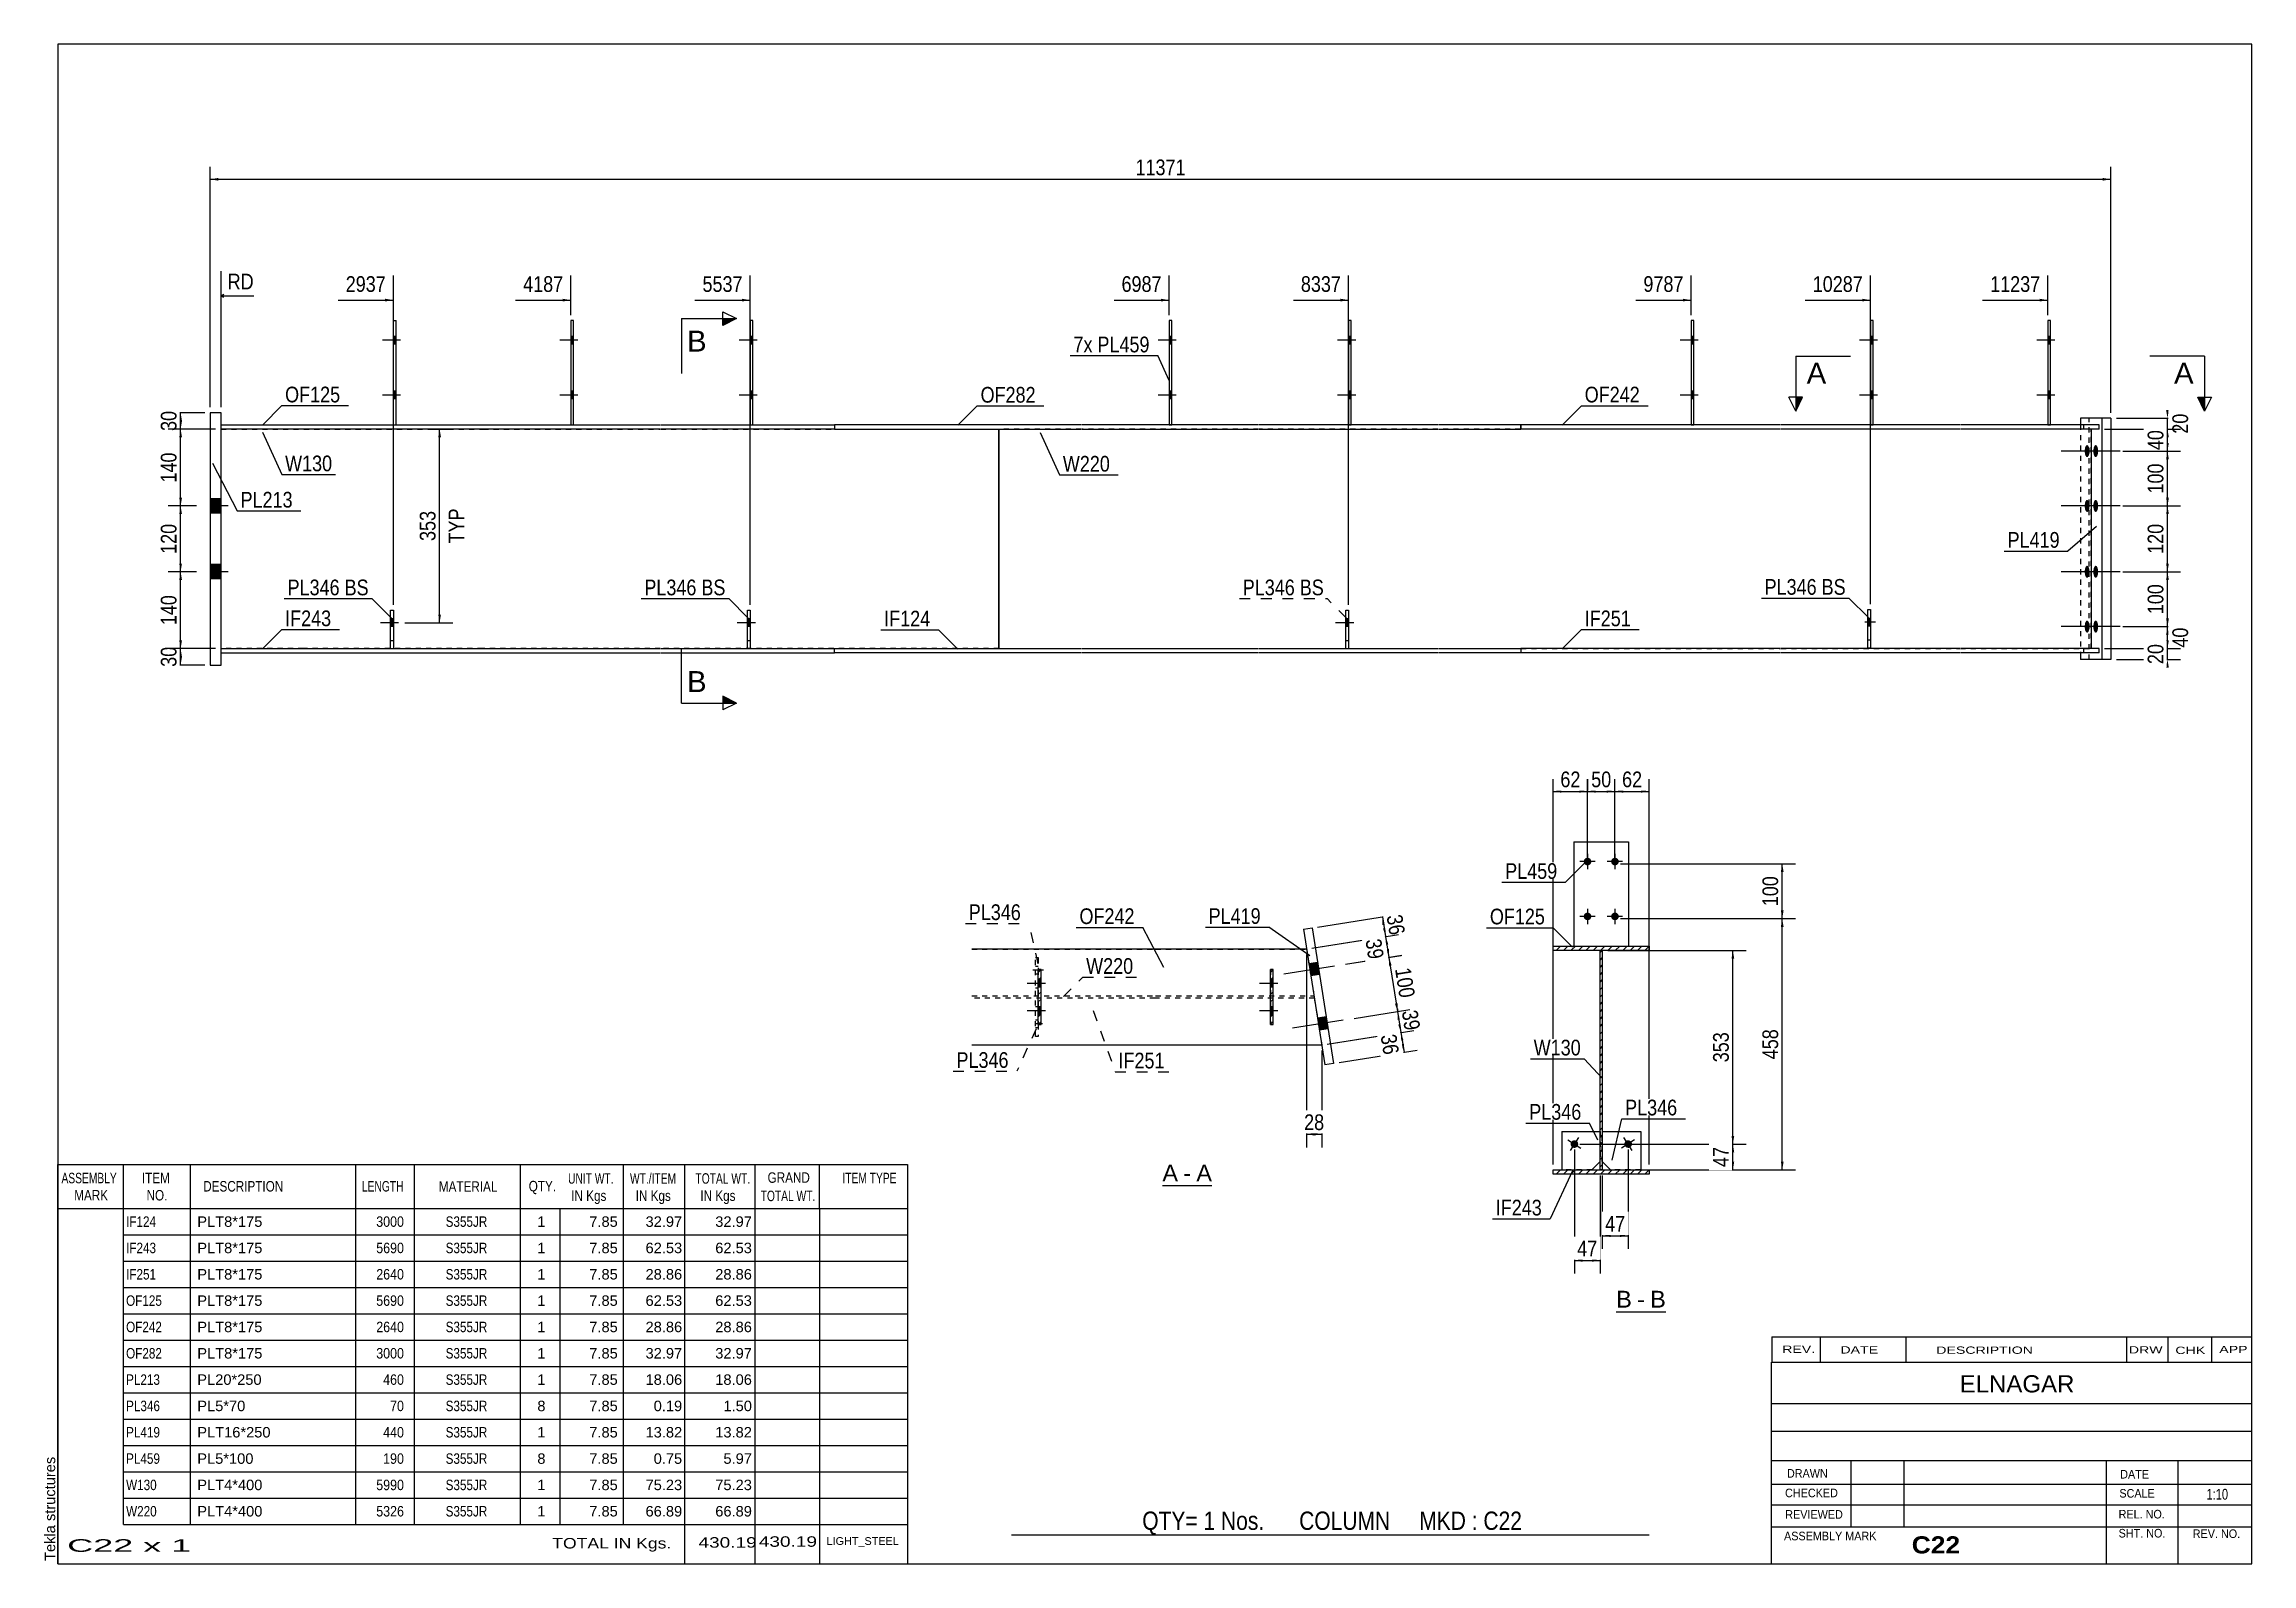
# Model space of a CAD drawing. Header units: millimetres. Extents: x -332 to 71, y -167 to 110.
import ezdxf

# ---------------------------------------------------------------- set-up
doc = ezdxf.new("R2010")
doc.units = ezdxf.units.MM
doc.linetypes.add('DXK_LINE_DOT1', pattern=[1.8814, 0.9407, -0.9407])
doc.linetypes.add('DXK_LINE_DOT2', pattern=[3.9198, 1.9599, -1.9599])
doc.styles.add('Arial', font='ARIAL.TTF', dxfattribs={"height": 0.2})
doc.styles.add('Arial Bold', font='ARIALBD.TTF', dxfattribs={"height": 0.2})
doc.styles.add('Arial Narrow', font='ARIALN.TTF', dxfattribs={"height": 0.2})

# ---------------------------------------------------------------- blocks, each defined once
blk = doc.blocks.new('Unknown-627317032-1209')
at = {"color": 5, "linetype": 'Continuous'}
for p, q in [((70.74, 110.18), (-329.26, 110.18)), ((-329.26, 110.18), (-329.26, -166.82)), ((70.74, -166.82), (70.74, 110.18)), ((-329.26, -166.82), (70.74, -166.82))]:
    blk.add_line(p, q, dxfattribs=at)
at = {"color": 174, "linetype": 'Continuous', "style": 'Arial'}
blk.add_text('Tekla structures', height=1.9102, rotation=90, dxfattribs=at).set_placement((-329.76, -166.32))
blk = doc.blocks.new('Unknown-627317032-12 - 1883')
at = {"color": 7, "linetype": 'Continuous'}
blk.add_line((-127.89, -97.88), (-118.86, -97.88), dxfattribs=at)
at = {"color": 0, "linetype": 'Continuous'}
blk.add_wipeout([(-125.04, -97.13), (-125.04, -93.93), (-127.89, -93.93), (-127.89, -97.13)], dxfattribs=at)
blk.add_wipeout([(-122.66, -97.13), (-122.66, -93.93), (-124.08, -93.93), (-124.08, -97.13)], dxfattribs=at)
at = {"color": 96, "linetype": 'Continuous', "style": 'Arial'}
blk.add_text('A', height=3.06, dxfattribs=at).set_placement((-127.89, -97.13))
at = {"color": 0, "linetype": 'Continuous'}
blk.add_wipeout([(-118.86, -97.13), (-118.86, -93.93), (-121.7, -93.93), (-121.7, -97.13)], dxfattribs=at)
at = {"color": 96, "linetype": 'Continuous', "style": 'Arial'}
for s, p in [('-', (-124.08, -97.13)), ('A', (-121.7, -97.13))]:
    blk.add_text(s, height=3.06, dxfattribs=at).set_placement(p)
blk = doc.blocks.new('Unknown-627317032-13 - 2043')
at = {"color": 7, "linetype": 'Continuous'}
blk.add_line((-45.15, -120.89), (-36.12, -120.89), dxfattribs=at)
at = {"color": 0, "linetype": 'Continuous'}
blk.add_wipeout([(-42.3, -120.14), (-42.3, -116.94), (-45.15, -116.94), (-45.15, -120.14)], dxfattribs=at)
blk.add_wipeout([(-39.92, -120.14), (-39.92, -116.94), (-41.34, -116.94), (-41.34, -120.14)], dxfattribs=at)
at = {"color": 96, "linetype": 'Continuous', "style": 'Arial'}
blk.add_text('B', height=3.06, dxfattribs=at).set_placement((-45.15, -120.14))
at = {"color": 0, "linetype": 'Continuous'}
blk.add_wipeout([(-36.12, -120.14), (-36.12, -116.94), (-38.96, -116.94), (-38.96, -120.14)], dxfattribs=at)
at = {"color": 96, "linetype": 'Continuous', "style": 'Arial'}
for s, p in [('-', (-41.34, -120.14)), ('B', (-38.96, -120.14))]:
    blk.add_text(s, height=3.06, dxfattribs=at).set_placement(p)
blk = doc.blocks.new('Bolt-627317032-1271 - 1261')
at = {"color": 3, "linetype": 'DXK_LINE_DOT2'}
for p, q in [((-267.15, 4.7), (-270.45, 4.7)), ((-268.1, 5.4), (-268.6, 5.4)), ((-268.1, 4), (-268.6, 4))]:
    blk.add_line(p, q, dxfattribs=at)
blk = doc.blocks.new('Part-627317032-1392 - 1261')
at = {"color": 7, "linetype": 'DXK_LINE_DOT1'}
for p, q in [((-268.6, 0), (-268.6, 7)), ((-268.6, 7), (-268.1, 7)), ((-268.1, 7), (-268.1, 0))]:
    blk.add_line(p, q, dxfattribs=at)
blk = doc.blocks.new('Bolt-627317032-1265 - 1261')
at = {"linetype": 'Continuous'}
for points in [[(-202.55, 55.5), (-202.55, 56.9), (-203.05, 56.9), (-203.05, 55.5)], [(-202.55, 55.5), (-202.55, 56.9), (-203.05, 56.9), (-203.05, 55.5)], [(-202.55, 45.5), (-202.55, 46.9), (-203.05, 46.9), (-203.05, 45.5)], [(-202.55, 45.5), (-202.55, 46.9), (-203.05, 46.9), (-203.05, 45.5)]]:
    blk.add_hatch(color=3, dxfattribs=at).paths.add_polyline_path(points)
at = {"color": 3, "linetype": 'Continuous'}
for p, q in [((-202.55, 56.9), (-203.05, 56.9)), ((-202.55, 56.9), (-203.05, 56.9)), ((-201.75, 56.2), (-205.05, 56.2)), ((-201.75, 56.2), (-205.05, 56.2)), ((-202.55, 55.5), (-203.05, 55.5)), ((-202.55, 55.5), (-203.05, 55.5)), ((-201.75, 46.2), (-205.05, 46.2)), ((-201.75, 46.2), (-205.05, 46.2)), ((-202.55, 46.9), (-203.05, 46.9)), ((-202.55, 46.9), (-203.05, 46.9)), ((-202.55, 45.5), (-203.05, 45.5)), ((-202.55, 45.5), (-203.05, 45.5))]:
    blk.add_line(p, q, dxfattribs=at)
blk = doc.blocks.new('Part-627317032-1529 - 1261')
at = {"color": 2, "linetype": 'Continuous'}
for p, q in [((-157.7, 0), (-157.7, 40)), ((41.53, 0), (41.53, 40))]:
    blk.add_line(p, q, dxfattribs=at)
at = {"color": 7, "linetype": 'DXK_LINE_DOT1'}
for p, q in [((-142.7, 40), (-157.7, 40)), ((-110.35, 40), (-142.6, 40)), ((-77.65, 40), (-110.25, 40)), ((-47.55, 40), (-77.55, 40)), ((-15.2, 40), (-47.45, 40)), ((17.5, 40), (-15.1, 40)), ((41.53, 40), (17.6, 40)), ((41.46, 0), (41.46, 40)), ((-157.7, 0), (-142.7, 0)), ((-142.6, 0), (-110.35, 0)), ((-110.25, 0), (-77.65, 0)), ((-77.55, 0), (-47.55, 0)), ((-47.45, 0), (-15.2, 0)), ((-15.1, 0), (17.5, 0)), ((17.6, 0), (41.53, 0))]:
    blk.add_line(p, q, dxfattribs=at)
blk = doc.blocks.new('Bolt-627317032-1266 - 1261')
at = {"linetype": 'Continuous'}
for points in [[(-93.45, 55.5), (-93.45, 56.9), (-93.95, 56.9), (-93.95, 55.5)], [(-93.45, 55.5), (-93.45, 56.9), (-93.95, 56.9), (-93.95, 55.5)], [(-93.45, 45.5), (-93.45, 46.9), (-93.95, 46.9), (-93.95, 45.5)], [(-93.45, 45.5), (-93.45, 46.9), (-93.95, 46.9), (-93.95, 45.5)]]:
    blk.add_hatch(color=3, dxfattribs=at).paths.add_polyline_path(points)
at = {"color": 3, "linetype": 'Continuous'}
for p, q in [((-93.45, 56.9), (-93.95, 56.9)), ((-93.45, 56.9), (-93.95, 56.9)), ((-92.65, 56.2), (-95.95, 56.2)), ((-92.65, 56.2), (-95.95, 56.2)), ((-93.45, 55.5), (-93.95, 55.5)), ((-93.45, 55.5), (-93.95, 55.5)), ((-92.65, 46.2), (-95.95, 46.2)), ((-92.65, 46.2), (-95.95, 46.2)), ((-93.45, 46.9), (-93.95, 46.9)), ((-93.45, 46.9), (-93.95, 46.9)), ((-93.45, 45.5), (-93.95, 45.5)), ((-93.45, 45.5), (-93.95, 45.5))]:
    blk.add_line(p, q, dxfattribs=at)
blk = doc.blocks.new('Bolt-627317032-1267 - 1261')
at = {"linetype": 'Continuous'}
blk.add_hatch(color=3, dxfattribs=at).paths.add_polyline_path([(-203.05, 4), (-203.05, 5.4), (-203.55, 5.4), (-203.55, 4)])
at = {"color": 3, "linetype": 'Continuous'}
for p, q in [((-202.1, 4.7), (-205.4, 4.7)), ((-203.05, 5.4), (-203.55, 5.4)), ((-203.05, 4), (-203.55, 4))]:
    blk.add_line(p, q, dxfattribs=at)
blk = doc.blocks.new('Bolt-627317032-1662 - 1261')
at = {"linetype": 'Continuous'}
blk.add_hatch(color=3, dxfattribs=at).paths.add_polyline_path([(-93.95, 4), (-93.95, 5.4), (-94.45, 5.4), (-94.45, 4)])
at = {"color": 3, "linetype": 'Continuous'}
for p, q in [((-93, 4.7), (-96.3, 4.7)), ((-93.95, 5.4), (-94.45, 5.4)), ((-93.95, 4), (-94.45, 4))]:
    blk.add_line(p, q, dxfattribs=at)
blk = doc.blocks.new('Bolt-627317032-1268 - 1261')
at = {"color": 3, "linetype": 'DXK_LINE_DOT2'}
for p, q in [((-202.1, 4.7), (-205.4, 4.7)), ((-203.05, 5.4), (-203.55, 5.4)), ((-203.05, 4), (-203.55, 4))]:
    blk.add_line(p, q, dxfattribs=at)
blk = doc.blocks.new('Bolt-627317032-1269 - 1261')
at = {"linetype": 'Continuous'}
for points in [[(-126.15, 55.5), (-126.15, 56.9), (-126.65, 56.9), (-126.65, 55.5)], [(-126.15, 55.5), (-126.15, 56.9), (-126.65, 56.9), (-126.65, 55.5)], [(-126.15, 45.5), (-126.15, 46.9), (-126.65, 46.9), (-126.65, 45.5)], [(-126.15, 45.5), (-126.15, 46.9), (-126.65, 46.9), (-126.65, 45.5)]]:
    blk.add_hatch(color=3, dxfattribs=at).paths.add_polyline_path(points)
at = {"color": 3, "linetype": 'Continuous'}
for p, q in [((-126.15, 56.9), (-126.65, 56.9)), ((-126.15, 56.9), (-126.65, 56.9)), ((-125.35, 56.2), (-128.65, 56.2)), ((-125.35, 56.2), (-128.65, 56.2)), ((-126.15, 55.5), (-126.65, 55.5)), ((-126.15, 55.5), (-126.65, 55.5)), ((-125.35, 46.2), (-128.65, 46.2)), ((-125.35, 46.2), (-128.65, 46.2)), ((-126.15, 46.9), (-126.65, 46.9)), ((-126.15, 46.9), (-126.65, 46.9)), ((-126.15, 45.5), (-126.65, 45.5)), ((-126.15, 45.5), (-126.65, 45.5))]:
    blk.add_line(p, q, dxfattribs=at)
blk = doc.blocks.new('Bolt-627317032-1270 - 1261')
at = {"linetype": 'Continuous'}
blk.add_hatch(color=3, dxfattribs=at).paths.add_polyline_path([(-268.1, 4), (-268.1, 5.4), (-268.6, 5.4), (-268.6, 4)])
at = {"color": 3, "linetype": 'Continuous'}
for p, q in [((-267.15, 4.7), (-270.45, 4.7)), ((-268.1, 5.4), (-268.6, 5.4)), ((-268.1, 4), (-268.6, 4))]:
    blk.add_line(p, q, dxfattribs=at)
blk = doc.blocks.new('Bolt-627317032-1272 - 1261')
at = {"linetype": 'Continuous'}
for points in [[(-267.6, 55.5), (-267.6, 56.9), (-268.1, 56.9), (-268.1, 55.5)], [(-267.6, 55.5), (-267.6, 56.9), (-268.1, 56.9), (-268.1, 55.5)], [(-267.6, 45.5), (-267.6, 46.9), (-268.1, 46.9), (-268.1, 45.5)], [(-267.6, 45.5), (-267.6, 46.9), (-268.1, 46.9), (-268.1, 45.5)]]:
    blk.add_hatch(color=3, dxfattribs=at).paths.add_polyline_path(points)
at = {"color": 3, "linetype": 'Continuous'}
for p, q in [((-267.6, 56.9), (-268.1, 56.9)), ((-267.6, 56.9), (-268.1, 56.9)), ((-266.8, 56.2), (-270.1, 56.2)), ((-266.8, 56.2), (-270.1, 56.2)), ((-267.6, 55.5), (-268.1, 55.5)), ((-267.6, 55.5), (-268.1, 55.5)), ((-266.8, 46.2), (-270.1, 46.2)), ((-266.8, 46.2), (-270.1, 46.2)), ((-267.6, 46.9), (-268.1, 46.9)), ((-267.6, 46.9), (-268.1, 46.9)), ((-267.6, 45.5), (-268.1, 45.5)), ((-267.6, 45.5), (-268.1, 45.5))]:
    blk.add_line(p, q, dxfattribs=at)
blk = doc.blocks.new('Bolt-627317032-1273 - 1261')
at = {"linetype": 'Continuous'}
for points in [[(-301.5, 27.3), (-301.5, 24.7), (-299.5, 24.7), (-299.5, 27.3)], [(-301.5, 27.3), (-301.5, 24.7), (-299.5, 24.7), (-299.5, 27.3)], [(-301.5, 15.3), (-301.5, 12.7), (-299.5, 12.7), (-299.5, 15.3)], [(-301.5, 15.3), (-301.5, 12.7), (-299.5, 12.7), (-299.5, 15.3)]]:
    blk.add_hatch(color=3, dxfattribs=at).paths.add_polyline_path(points)
at = {"color": 3, "linetype": 'Continuous'}
for p, q in [((-299.5, 27.3), (-301.5, 27.3)), ((-299.5, 27.3), (-301.5, 27.3)), ((-298.2, 26), (-301.5, 26)), ((-298.2, 26), (-301.5, 26)), ((-299.5, 24.7), (-301.5, 24.7)), ((-299.5, 24.7), (-301.5, 24.7)), ((-299.5, 15.3), (-301.5, 15.3)), ((-299.5, 15.3), (-301.5, 15.3)), ((-298.2, 14), (-301.5, 14)), ((-298.2, 14), (-301.5, 14)), ((-299.5, 12.7), (-301.5, 12.7)), ((-299.5, 12.7), (-301.5, 12.7))]:
    blk.add_line(p, q, dxfattribs=at)
blk = doc.blocks.new('Bolt-627317032-1274 - 1261')
at = {"linetype": 'Continuous'}
for points in [[(41.15, 36), (41.14, 35.77), (41.11, 35.55), (41.06, 35.35), (41, 35.18), (40.93, 35.05), (40.84, 34.95), (40.75, 34.91), (40.66, 34.91), (40.57, 34.95), (40.49, 35.05), (40.41, 35.18), (40.35, 35.35), (40.31, 35.55), (40.28, 35.77), (40.27, 36), (40.28, 36.23), (40.31, 36.45), (40.35, 36.65), (40.41, 36.82), (40.49, 36.95), (40.57, 37.05), (40.66, 37.09), (40.75, 37.09), (40.84, 37.05), (40.93, 36.95), (41, 36.82), (41.06, 36.65), (41.11, 36.45), (41.14, 36.23)], [(42.72, 36), (42.71, 35.77), (42.68, 35.55), (42.63, 35.35), (42.57, 35.18), (42.5, 35.05), (42.41, 34.95), (42.32, 34.91), (42.23, 34.91), (42.14, 34.95), (42.06, 35.05), (41.99, 35.18), (41.92, 35.35), (41.88, 35.55), (41.85, 35.77), (41.84, 36), (41.85, 36.23), (41.88, 36.45), (41.92, 36.65), (41.99, 36.82), (42.06, 36.95), (42.14, 37.05), (42.23, 37.09), (42.32, 37.09), (42.41, 37.05), (42.5, 36.95), (42.57, 36.82), (42.63, 36.65), (42.68, 36.45), (42.71, 36.23)], [(41.15, 26), (41.14, 25.77), (41.11, 25.55), (41.06, 25.35), (41, 25.18), (40.93, 25.05), (40.84, 24.95), (40.75, 24.91), (40.66, 24.91), (40.57, 24.95), (40.49, 25.05), (40.41, 25.18), (40.35, 25.35), (40.31, 25.55), (40.28, 25.77), (40.27, 26), (40.28, 26.23), (40.31, 26.45), (40.35, 26.65), (40.41, 26.82), (40.49, 26.95), (40.57, 27.05), (40.66, 27.09), (40.75, 27.09), (40.84, 27.05), (40.93, 26.95), (41, 26.82), (41.06, 26.65), (41.11, 26.45), (41.14, 26.23)], [(42.72, 26), (42.71, 25.77), (42.68, 25.55), (42.63, 25.35), (42.57, 25.18), (42.5, 25.05), (42.41, 24.95), (42.32, 24.91), (42.23, 24.91), (42.14, 24.95), (42.06, 25.05), (41.99, 25.18), (41.92, 25.35), (41.88, 25.55), (41.85, 25.77), (41.84, 26), (41.85, 26.23), (41.88, 26.45), (41.92, 26.65), (41.99, 26.82), (42.06, 26.95), (42.14, 27.05), (42.23, 27.09), (42.32, 27.09), (42.41, 27.05), (42.5, 26.95), (42.57, 26.82), (42.63, 26.65), (42.68, 26.45), (42.71, 26.23)], [(41.15, 14), (41.14, 13.77), (41.11, 13.55), (41.06, 13.35), (41, 13.18), (40.93, 13.05), (40.84, 12.95), (40.75, 12.91), (40.66, 12.91), (40.57, 12.95), (40.49, 13.05), (40.41, 13.18), (40.35, 13.35), (40.31, 13.55), (40.28, 13.77), (40.27, 14), (40.28, 14.23), (40.31, 14.45), (40.35, 14.65), (40.41, 14.82), (40.49, 14.95), (40.57, 15.05), (40.66, 15.09), (40.75, 15.09), (40.84, 15.05), (40.93, 14.95), (41, 14.82), (41.06, 14.65), (41.11, 14.45), (41.14, 14.23)], [(42.72, 14), (42.71, 13.77), (42.68, 13.55), (42.63, 13.35), (42.57, 13.18), (42.5, 13.05), (42.41, 12.95), (42.32, 12.91), (42.23, 12.91), (42.14, 12.95), (42.06, 13.05), (41.99, 13.18), (41.92, 13.35), (41.88, 13.55), (41.85, 13.77), (41.84, 14), (41.85, 14.23), (41.88, 14.45), (41.92, 14.65), (41.99, 14.82), (42.06, 14.95), (42.14, 15.05), (42.23, 15.09), (42.32, 15.09), (42.41, 15.05), (42.5, 14.95), (42.57, 14.82), (42.63, 14.65), (42.68, 14.45), (42.71, 14.23)], [(41.15, 4), (41.14, 3.77), (41.11, 3.55), (41.06, 3.35), (41, 3.18), (40.93, 3.05), (40.84, 2.95), (40.75, 2.91), (40.66, 2.91), (40.57, 2.95), (40.49, 3.05), (40.41, 3.18), (40.35, 3.35), (40.31, 3.55), (40.28, 3.77), (40.27, 4), (40.28, 4.23), (40.31, 4.45), (40.35, 4.65), (40.41, 4.82), (40.49, 4.95), (40.57, 5.05), (40.66, 5.09), (40.75, 5.09), (40.84, 5.05), (40.93, 4.95), (41, 4.82), (41.06, 4.65), (41.11, 4.45), (41.14, 4.23)], [(42.72, 4), (42.71, 3.77), (42.68, 3.55), (42.63, 3.35), (42.57, 3.18), (42.5, 3.05), (42.41, 2.95), (42.32, 2.91), (42.23, 2.91), (42.14, 2.95), (42.06, 3.05), (41.99, 3.18), (41.92, 3.35), (41.88, 3.55), (41.85, 3.77), (41.84, 4), (41.85, 4.23), (41.88, 4.45), (41.92, 4.65), (41.99, 4.82), (42.06, 4.95), (42.14, 5.05), (42.23, 5.09), (42.32, 5.09), (42.41, 5.05), (42.5, 4.95), (42.57, 4.82), (42.63, 4.65), (42.68, 4.45), (42.71, 4.23)]]:
    blk.add_hatch(color=3, dxfattribs=at).paths.add_polyline_path(points)
at = {"color": 3, "linetype": 'Continuous'}
for p, q in [((45.19, 36), (35.97, 36)), ((46.76, 36), (37.54, 36)), ((45.19, 26), (35.97, 26)), ((46.76, 26), (37.54, 26)), ((45.19, 14), (35.97, 14)), ((46.76, 14), (37.54, 14)), ((45.19, 4), (35.97, 4)), ((46.76, 4), (37.54, 4))]:
    blk.add_line(p, q, dxfattribs=at)
blk = doc.blocks.new('Part-627317032-1595 - 1261')
at = {"color": 2, "linetype": 'Continuous'}
for p, q in [((-299.5, 40.8), (-284.5, 40.8)), ((-284.4, 40.8), (-251.8, 40.8)), ((-251.7, 40.8), (-219.45, 40.8)), ((-219.35, 40.8), (-187.7, 40.8)), ((-187.7, 40.8), (-187.7, 40)), ((-284.5, 40), (-299.5, 40)), ((-251.8, 40), (-284.4, 40)), ((-219.45, 40), (-251.7, 40)), ((-187.7, 40), (-219.35, 40))]:
    blk.add_line(p, q, dxfattribs=at)
at = {"color": 7, "linetype": 'DXK_LINE_DOT1'}
blk.add_line((-299.5, 40), (-299.5, 40.8), dxfattribs=at)
blk = doc.blocks.new('Part-627317032-2264 - 1261')
at = {"color": 2, "linetype": 'Continuous'}
for p, q in [((-94.45, 0), (-94.45, 7)), ((-94.45, 7), (-93.95, 7)), ((-93.95, 7), (-93.95, 0))]:
    blk.add_line(p, q, dxfattribs=at)
blk = doc.blocks.new('Part-627317032-1419 - 1261')
at = {"color": 2, "linetype": 'Continuous'}
for p, q in [((-299.5, 43), (-301.5, 43)), ((-301.5, 43), (-301.5, -3)), ((-299.5, -3), (-299.5, 43)), ((-301.5, -3), (-299.5, -3))]:
    blk.add_line(p, q, dxfattribs=at)
blk = doc.blocks.new('Part-627317032-1291 - 1261')
at = {"color": 7, "linetype": 'DXK_LINE_DOT1'}
for p, q in [((-299.5, 40), (-284.5, 40)), ((-299.5, 0), (-299.5, 40)), ((-284.4, 40), (-251.8, 40)), ((-251.7, 40), (-219.45, 40)), ((-219.35, 40), (-157.7, 40)), ((-284.5, 0), (-299.5, 0)), ((-251.8, 0), (-284.4, 0)), ((-219.45, 0), (-251.7, 0)), ((-157.7, 0), (-219.35, 0))]:
    blk.add_line(p, q, dxfattribs=at)
at = {"color": 2, "linetype": 'Continuous'}
blk.add_line((-157.7, 40), (-157.7, 0), dxfattribs=at)
blk = doc.blocks.new('Part-627317032-1362 - 1261')
at = {"color": 2, "linetype": 'Continuous'}
for p, q in [((-202.55, 59.8), (-203.05, 59.8)), ((-203.05, 59.8), (-203.05, 40.8)), ((-202.55, 40.8), (-202.55, 59.8))]:
    blk.add_line(p, q, dxfattribs=at)
at = {"color": 7, "linetype": 'DXK_LINE_DOT1'}
blk.add_line((-203.05, 40.8), (-202.55, 40.8), dxfattribs=at)
blk = doc.blocks.new('Part-627317032-1367 - 1261')
at = {"color": 2, "linetype": 'Continuous'}
for p, q in [((-93.45, 59.8), (-93.95, 59.8)), ((-93.95, 59.8), (-93.95, 40.8)), ((-93.45, 40.8), (-93.45, 59.8))]:
    blk.add_line(p, q, dxfattribs=at)
at = {"color": 7, "linetype": 'DXK_LINE_DOT1'}
blk.add_line((-93.95, 40.8), (-93.45, 40.8), dxfattribs=at)
blk = doc.blocks.new('Part-627317032-1372 - 1261')
at = {"color": 2, "linetype": 'Continuous'}
for p, q in [((-203.55, 0), (-203.55, 7)), ((-203.55, 7), (-203.05, 7)), ((-203.05, 7), (-203.05, 0))]:
    blk.add_line(p, q, dxfattribs=at)
at = {"color": 7, "linetype": 'DXK_LINE_DOT1'}
blk.add_line((-203.55, 1.5), (-203.05, 1.5), dxfattribs=at)
blk = doc.blocks.new('Part-627317032-1441 - 1261')
at = {"color": 2, "linetype": 'Continuous'}
for p, q in [((45.04, 42), (39.53, 42)), ((39.53, 42), (39.53, 40.8)), ((43.46, -2), (43.46, 42)), ((45.04, 42), (45.04, -2)), ((39.53, -0.8), (39.53, -2)), ((45.04, -2), (39.53, -2))]:
    blk.add_line(p, q, dxfattribs=at)
at = {"color": 7, "linetype": 'DXK_LINE_DOT1'}
for p, q in [((39.53, 40.8), (39.53, -0.8)), ((41.11, -2), (41.11, 42))]:
    blk.add_line(p, q, dxfattribs=at)
blk = doc.blocks.new('Part-627317032-1377 - 1261')
at = {"color": 7, "linetype": 'DXK_LINE_DOT1'}
for p, q in [((-203.55, 0), (-203.55, 7)), ((-203.55, 7), (-203.05, 7)), ((-203.05, 7), (-203.05, 0))]:
    blk.add_line(p, q, dxfattribs=at)
blk = doc.blocks.new('Part-627317032-1382 - 1261')
at = {"color": 2, "linetype": 'Continuous'}
for p, q in [((-126.15, 59.8), (-126.65, 59.8)), ((-126.65, 59.8), (-126.65, 40.8)), ((-126.15, 40.8), (-126.15, 59.8))]:
    blk.add_line(p, q, dxfattribs=at)
at = {"color": 7, "linetype": 'DXK_LINE_DOT1'}
blk.add_line((-126.65, 40.8), (-126.15, 40.8), dxfattribs=at)
blk = doc.blocks.new('Bolt-627317032-4096 - 1261')
at = {"linetype": 'Continuous'}
for points in [[(1.7, 55.5), (1.7, 56.9), (1.2, 56.9), (1.2, 55.5)], [(1.7, 55.5), (1.7, 56.9), (1.2, 56.9), (1.2, 55.5)], [(1.7, 45.5), (1.7, 46.9), (1.2, 46.9), (1.2, 45.5)], [(1.7, 45.5), (1.7, 46.9), (1.2, 46.9), (1.2, 45.5)]]:
    blk.add_hatch(color=3, dxfattribs=at).paths.add_polyline_path(points)
at = {"color": 3, "linetype": 'Continuous'}
for p, q in [((1.7, 56.9), (1.2, 56.9)), ((1.7, 56.9), (1.2, 56.9)), ((2.5, 56.2), (-0.8, 56.2)), ((2.5, 56.2), (-0.8, 56.2)), ((1.7, 55.5), (1.2, 55.5)), ((1.7, 55.5), (1.2, 55.5)), ((2.5, 46.2), (-0.8, 46.2)), ((2.5, 46.2), (-0.8, 46.2)), ((1.7, 46.9), (1.2, 46.9)), ((1.7, 46.9), (1.2, 46.9)), ((1.7, 45.5), (1.2, 45.5)), ((1.7, 45.5), (1.2, 45.5))]:
    blk.add_line(p, q, dxfattribs=at)
blk = doc.blocks.new('Part-627317032-1387 - 1261')
at = {"color": 2, "linetype": 'Continuous'}
for p, q in [((-268.6, 0), (-268.6, 7)), ((-268.6, 7), (-268.1, 7)), ((-268.1, 7), (-268.1, 0))]:
    blk.add_line(p, q, dxfattribs=at)
at = {"color": 7, "linetype": 'DXK_LINE_DOT1'}
blk.add_line((-268.6, 1.5), (-268.1, 1.5), dxfattribs=at)
blk = doc.blocks.new('Part-627317032-4091 - 1261')
at = {"color": 2, "linetype": 'Continuous'}
for p, q in [((0.7, 0.1), (0.7, 7.1)), ((0.7, 7.1), (1.2, 7.1)), ((1.2, 7.1), (1.2, 0.1)), ((1.2, 0.1), (0.7, 0.1))]:
    blk.add_line(p, q, dxfattribs=at)
blk = doc.blocks.new('Part-627317032-1397 - 1261')
at = {"color": 2, "linetype": 'Continuous'}
for p, q in [((-268.1, 40.8), (-268.1, 59.8)), ((-268.1, 59.8), (-267.6, 59.8)), ((-267.6, 40.8), (-267.6, 59.8))]:
    blk.add_line(p, q, dxfattribs=at)
at = {"color": 7, "linetype": 'DXK_LINE_DOT1'}
blk.add_line((-268.1, 40.8), (-267.6, 40.8), dxfattribs=at)
blk = doc.blocks.new('Part-627317032-1463 - 1261')
at = {"color": 2, "linetype": 'Continuous'}
for p, q in [((-47.55, 0), (-62.55, 0)), ((-62.55, 0), (-62.55, -0.8)), ((-15.2, 0), (-47.45, 0)), ((17.5, 0), (-15.1, 0)), ((42.88, 0), (17.6, 0)), ((42.88, -0.8), (42.88, 0)), ((-47.55, -0.8), (-62.55, -0.8)), ((-15.2, -0.8), (-47.45, -0.8)), ((17.5, -0.8), (-15.1, -0.8)), ((42.88, -0.8), (17.6, -0.8))]:
    blk.add_line(p, q, dxfattribs=at)
at = {"color": 7, "linetype": 'DXK_LINE_DOT1'}
blk.add_line((40.1, -0.8), (40.1, 0), dxfattribs=at)
blk = doc.blocks.new('Part-627317032-1485 - 1261')
at = {"color": 2, "linetype": 'Continuous'}
for p, q in [((-187.7, -0.8), (-187.7, 0)), ((-187.7, 0), (-142.7, 0)), ((-142.6, 0), (-110.35, 0)), ((-110.25, 0), (-77.65, 0)), ((-77.55, 0), (-62.55, 0)), ((-62.55, 0), (-62.55, -0.8)), ((-142.7, -0.8), (-187.7, -0.8)), ((-110.35, -0.8), (-142.6, -0.8)), ((-77.65, -0.8), (-110.25, -0.8)), ((-62.55, -0.8), (-77.55, -0.8))]:
    blk.add_line(p, q, dxfattribs=at)
blk = doc.blocks.new('Part-627317032-1507 - 1261')
at = {"color": 2, "linetype": 'Continuous'}
for p, q in [((-299.5, 0), (-284.5, 0)), ((-284.4, 0), (-251.8, 0)), ((-251.7, 0), (-219.45, 0)), ((-219.35, 0), (-187.7, 0)), ((-187.7, -0.8), (-187.7, 0)), ((-299.5, -0.8), (-284.5, -0.8)), ((-284.4, -0.8), (-251.8, -0.8)), ((-251.7, -0.8), (-219.45, -0.8)), ((-219.35, -0.8), (-187.7, -0.8))]:
    blk.add_line(p, q, dxfattribs=at)
at = {"color": 7, "linetype": 'DXK_LINE_DOT1'}
blk.add_line((-299.5, -0.8), (-299.5, 0), dxfattribs=at)
blk = doc.blocks.new('Part-627317032-1551 - 1261')
at = {"color": 2, "linetype": 'Continuous'}
for p, q in [((-47.55, 40.8), (-62.55, 40.8)), ((-62.55, 40.8), (-62.55, 40)), ((-15.2, 40.8), (-47.45, 40.8)), ((17.5, 40.8), (-15.1, 40.8)), ((42.88, 40.8), (17.6, 40.8)), ((42.88, 40), (42.88, 40.8)), ((-47.55, 40), (-62.55, 40)), ((-15.2, 40), (-47.45, 40)), ((17.5, 40), (-15.1, 40)), ((42.88, 40), (17.6, 40))]:
    blk.add_line(p, q, dxfattribs=at)
at = {"color": 7, "linetype": 'DXK_LINE_DOT1'}
blk.add_line((40.1, 40), (40.1, 40.8), dxfattribs=at)
blk = doc.blocks.new('Bolt-627317032-1633 - 1261')
at = {"linetype": 'Continuous'}
for points in [[(-235.25, 55.5), (-235.25, 56.9), (-235.75, 56.9), (-235.75, 55.5)], [(-235.25, 55.5), (-235.25, 56.9), (-235.75, 56.9), (-235.75, 55.5)], [(-235.25, 45.5), (-235.25, 46.9), (-235.75, 46.9), (-235.75, 45.5)], [(-235.25, 45.5), (-235.25, 46.9), (-235.75, 46.9), (-235.75, 45.5)]]:
    blk.add_hatch(color=3, dxfattribs=at).paths.add_polyline_path(points)
at = {"color": 3, "linetype": 'Continuous'}
for p, q in [((-235.25, 56.9), (-235.75, 56.9)), ((-235.25, 56.9), (-235.75, 56.9)), ((-234.45, 56.2), (-237.75, 56.2)), ((-234.45, 56.2), (-237.75, 56.2)), ((-235.25, 55.5), (-235.75, 55.5)), ((-235.25, 55.5), (-235.75, 55.5)), ((-234.45, 46.2), (-237.75, 46.2)), ((-234.45, 46.2), (-237.75, 46.2)), ((-235.25, 46.9), (-235.75, 46.9)), ((-235.25, 46.9), (-235.75, 46.9)), ((-235.25, 45.5), (-235.75, 45.5)), ((-235.25, 45.5), (-235.75, 45.5))]:
    blk.add_line(p, q, dxfattribs=at)
blk = doc.blocks.new('Part-627317032-4086 - 1261')
at = {"color": 2, "linetype": 'Continuous'}
for p, q in [((34.05, 59.8), (33.55, 59.8)), ((33.55, 59.8), (33.55, 40.8)), ((34.05, 40.8), (34.05, 59.8))]:
    blk.add_line(p, q, dxfattribs=at)
at = {"color": 7, "linetype": 'DXK_LINE_DOT1'}
blk.add_line((33.55, 40.8), (34.05, 40.8), dxfattribs=at)
blk = doc.blocks.new('Part-627317032-1573 - 1261')
at = {"color": 2, "linetype": 'Continuous'}
for p, q in [((-187.7, 40.8), (-187.7, 40)), ((-142.7, 40.8), (-187.7, 40.8)), ((-110.35, 40.8), (-142.6, 40.8)), ((-77.65, 40.8), (-110.25, 40.8)), ((-62.55, 40.8), (-77.55, 40.8)), ((-62.55, 40), (-62.55, 40.8)), ((-187.7, 40), (-142.7, 40)), ((-142.6, 40), (-110.35, 40)), ((-110.25, 40), (-77.65, 40)), ((-77.55, 40), (-62.55, 40))]:
    blk.add_line(p, q, dxfattribs=at)
blk = doc.blocks.new('Part-627317032-1632 - 1261')
at = {"color": 2, "linetype": 'Continuous'}
for p, q in [((-235.25, 59.8), (-235.75, 59.8)), ((-235.75, 59.8), (-235.75, 40.8)), ((-235.25, 40.8), (-235.25, 59.8))]:
    blk.add_line(p, q, dxfattribs=at)
at = {"color": 7, "linetype": 'DXK_LINE_DOT1'}
blk.add_line((-235.75, 40.8), (-235.25, 40.8), dxfattribs=at)
blk = doc.blocks.new('Part-627317032-1661 - 1261')
at = {"color": 7, "linetype": 'DXK_LINE_DOT1'}
for p, q in [((-94.45, 0), (-94.45, 7)), ((-94.45, 7), (-93.95, 7)), ((-93.95, 7), (-93.95, 0)), ((-94.45, 1.5), (-93.95, 1.5))]:
    blk.add_line(p, q, dxfattribs=at)
blk = doc.blocks.new('Bolt-627317032-1663 - 1261')
at = {"color": 3, "linetype": 'DXK_LINE_DOT2'}
for p, q in [((-93, 4.7), (-96.3, 4.7)), ((-93.95, 5.4), (-94.45, 5.4)), ((-93.95, 4), (-94.45, 4))]:
    blk.add_line(p, q, dxfattribs=at)
blk = doc.blocks.new('Part-627317032-4087 - 1261')
at = {"color": 2, "linetype": 'Continuous'}
for p, q in [((1.7, 59.8), (1.2, 59.8)), ((1.2, 59.8), (1.2, 40.8)), ((1.7, 40.8), (1.7, 59.8))]:
    blk.add_line(p, q, dxfattribs=at)
at = {"color": 7, "linetype": 'DXK_LINE_DOT1'}
blk.add_line((1.2, 40.8), (1.7, 40.8), dxfattribs=at)
blk = doc.blocks.new('Part-627317032-4088 - 1261')
at = {"color": 7, "linetype": 'DXK_LINE_DOT1'}
for p, q in [((0.7, 0.1), (0.7, 7.1)), ((0.7, 7.1), (1.2, 7.1)), ((1.2, 7.1), (1.2, 0.1)), ((0.7, 1.6), (1.2, 1.6)), ((1.2, 0.1), (0.7, 0.1))]:
    blk.add_line(p, q, dxfattribs=at)
blk = doc.blocks.new('Part-627317032-4094 - 1261')
at = {"color": 2, "linetype": 'Continuous'}
for p, q in [((-31, 59.8), (-31.5, 59.8)), ((-31.5, 59.8), (-31.5, 40.8)), ((-31, 40.8), (-31, 59.8))]:
    blk.add_line(p, q, dxfattribs=at)
at = {"color": 7, "linetype": 'DXK_LINE_DOT1'}
blk.add_line((-31.5, 40.8), (-31, 40.8), dxfattribs=at)
blk = doc.blocks.new('Bolt-627317032-4095 - 1261')
at = {"linetype": 'Continuous'}
for points in [[(34.05, 55.5), (34.05, 56.9), (33.55, 56.9), (33.55, 55.5)], [(34.05, 55.5), (34.05, 56.9), (33.55, 56.9), (33.55, 55.5)], [(34.05, 45.5), (34.05, 46.9), (33.55, 46.9), (33.55, 45.5)], [(34.05, 45.5), (34.05, 46.9), (33.55, 46.9), (33.55, 45.5)]]:
    blk.add_hatch(color=3, dxfattribs=at).paths.add_polyline_path(points)
at = {"color": 3, "linetype": 'Continuous'}
for p, q in [((34.05, 56.9), (33.55, 56.9)), ((34.05, 56.9), (33.55, 56.9)), ((34.85, 56.2), (31.55, 56.2)), ((34.85, 56.2), (31.55, 56.2)), ((34.05, 55.5), (33.55, 55.5)), ((34.05, 55.5), (33.55, 55.5)), ((34.85, 46.2), (31.55, 46.2)), ((34.85, 46.2), (31.55, 46.2)), ((34.05, 46.9), (33.55, 46.9)), ((34.05, 46.9), (33.55, 46.9)), ((34.05, 45.5), (33.55, 45.5)), ((34.05, 45.5), (33.55, 45.5))]:
    blk.add_line(p, q, dxfattribs=at)
blk = doc.blocks.new('Bolt-627317032-4097 - 1261')
at = {"color": 3, "linetype": 'DXK_LINE_DOT2'}
for p, q in [((2.15, 4.8), (-1.15, 4.8)), ((1.2, 5.5), (0.7, 5.5)), ((1.2, 4.1), (0.7, 4.1))]:
    blk.add_line(p, q, dxfattribs=at)
blk = doc.blocks.new('Bolt-627317032-4100 - 1261')
at = {"linetype": 'Continuous'}
blk.add_hatch(color=3, dxfattribs=at).paths.add_polyline_path([(1.2, 4.1), (1.2, 5.5), (0.7, 5.5), (0.7, 4.1)])
at = {"color": 3, "linetype": 'Continuous'}
for p, q in [((1.2, 5.5), (0.7, 5.5)), ((2, 4.8), (0.7, 4.8)), ((1.2, 4.1), (0.7, 4.1))]:
    blk.add_line(p, q, dxfattribs=at)
blk = doc.blocks.new('Bolt-627317032-4103 - 1261')
at = {"linetype": 'Continuous'}
for points in [[(-31, 55.5), (-31, 56.9), (-31.5, 56.9), (-31.5, 55.5)], [(-31, 55.5), (-31, 56.9), (-31.5, 56.9), (-31.5, 55.5)], [(-31, 45.5), (-31, 46.9), (-31.5, 46.9), (-31.5, 45.5)], [(-31, 45.5), (-31, 46.9), (-31.5, 46.9), (-31.5, 45.5)]]:
    blk.add_hatch(color=3, dxfattribs=at).paths.add_polyline_path(points)
at = {"color": 3, "linetype": 'Continuous'}
for p, q in [((-31, 56.9), (-31.5, 56.9)), ((-31, 56.9), (-31.5, 56.9)), ((-30.2, 56.2), (-33.5, 56.2)), ((-30.2, 56.2), (-33.5, 56.2)), ((-31, 55.5), (-31.5, 55.5)), ((-31, 55.5), (-31.5, 55.5)), ((-30.2, 46.2), (-33.5, 46.2)), ((-30.2, 46.2), (-33.5, 46.2)), ((-31, 46.9), (-31.5, 46.9)), ((-31, 46.9), (-31.5, 46.9)), ((-31, 45.5), (-31.5, 45.5)), ((-31, 45.5), (-31.5, 45.5))]:
    blk.add_line(p, q, dxfattribs=at)
blk = doc.blocks.new('Bolt-627317032-1897 - 1883')
at = {"linetype": 'Continuous'}
for points in [[(-101.18, -57.5), (-100.83, -59.68), (-99.25, -59.43), (-99.6, -57.25)], [(-101.18, -57.5), (-100.83, -59.68), (-99.25, -59.43), (-99.6, -57.25)], [(-101.18, -57.5), (-100.83, -59.68), (-99.25, -59.43), (-99.6, -57.25)], [(-101.18, -57.5), (-100.83, -59.68), (-99.25, -59.43), (-99.6, -57.25)], [(-99.61, -67.38), (-99.26, -69.55), (-97.68, -69.3), (-98.03, -67.13)], [(-99.61, -67.38), (-99.26, -69.55), (-97.68, -69.3), (-98.03, -67.13)], [(-99.61, -67.38), (-99.26, -69.55), (-97.68, -69.3), (-98.03, -67.13)], [(-99.61, -67.38), (-99.26, -69.55), (-97.68, -69.3), (-98.03, -67.13)]]:
    blk.add_hatch(color=3, dxfattribs=at).paths.add_polyline_path(points)
at = {"color": 3, "linetype": 'Continuous'}
for p, q in [((-96.52, -57.88), (-105.75, -59.34)), ((-96.52, -57.88), (-105.75, -59.34)), ((-96.52, -57.88), (-105.75, -59.34)), ((-96.52, -57.88), (-105.75, -59.34)), ((-99.6, -57.25), (-101.18, -57.5)), ((-99.6, -57.25), (-101.18, -57.5)), ((-99.6, -57.25), (-101.18, -57.5)), ((-99.6, -57.25), (-101.18, -57.5)), ((-99.25, -59.43), (-100.83, -59.68)), ((-99.25, -59.43), (-100.83, -59.68)), ((-99.25, -59.43), (-100.83, -59.68)), ((-99.25, -59.43), (-100.83, -59.68)), ((-94.95, -67.75), (-104.18, -69.22)), ((-94.95, -67.75), (-104.18, -69.22)), ((-94.95, -67.75), (-104.18, -69.22)), ((-94.95, -67.75), (-104.18, -69.22)), ((-98.03, -67.13), (-99.61, -67.38)), ((-98.03, -67.13), (-99.61, -67.38)), ((-98.03, -67.13), (-99.61, -67.38)), ((-98.03, -67.13), (-99.61, -67.38)), ((-97.68, -69.3), (-99.26, -69.55)), ((-97.68, -69.3), (-99.26, -69.55)), ((-97.68, -69.3), (-99.26, -69.55)), ((-97.68, -69.3), (-99.26, -69.55))]:
    blk.add_line(p, q, dxfattribs=at)
blk = doc.blocks.new('Part-627317032-1927 - 1883')
at = {"color": 7, "linetype": 'DXK_LINE_DOT1'}
for p, q in [((-162.63, -63.33), (-129.22, -63.33)), ((-129.22, -63.73), (-162.63, -63.73)), ((-129.12, -63.33), (-100.25, -63.33)), ((-100.19, -63.73), (-129.12, -63.73))]:
    blk.add_line(p, q, dxfattribs=at)
blk = doc.blocks.new('Part-627317032-1915 - 1883')
at = {"color": 2, "linetype": 'Continuous'}
for p, q in [((-102.18, -51.18), (-100.6, -50.93)), ((-102.18, -51.18), (-98.26, -75.87)), ((-100.6, -50.93), (-96.68, -75.62)), ((-96.68, -75.62), (-98.26, -75.87))]:
    blk.add_line(p, q, dxfattribs=at)
blk = doc.blocks.new('Part-627317032-1920 - 1883')
at = {"color": 7, "linetype": 'DXK_LINE_DOT1'}
for p, q in [((-162.63, -54.78), (-129.22, -54.78)), ((-129.12, -54.78), (-101.61, -54.78)), ((-101.61, -54.78), (-98.83, -72.28)), ((-129.22, -72.28), (-162.63, -72.28)), ((-98.83, -72.28), (-129.12, -72.28))]:
    blk.add_line(p, q, dxfattribs=at)
blk = doc.blocks.new('Part-627317032-1932 - 1883')
at = {"color": 2, "linetype": 'Continuous'}
for p, q in [((-129.22, -54.78), (-162.63, -54.78)), ((-101.61, -54.78), (-129.12, -54.78)), ((-129.22, -72.28), (-162.63, -72.28)), ((-98.83, -72.28), (-129.12, -72.28))]:
    blk.add_line(p, q, dxfattribs=at)
blk = doc.blocks.new('Part-627317032-4141 - 1883')
at = {"linetype": 'Continuous'}
h = blk.add_hatch(dxfattribs=at)
h.set_pattern_fill('', scale=0.3, style=0, pattern_type=0)
h.set_pattern_definition([(45, (-107.6653, -58.529), (-0.67352, 0.67352), [])])
h.paths.add_polyline_path([(-107.67, -68.53), (-107.67, -58.53), (-108.17, -58.53), (-108.17, -68.53)])
at = {"color": 7, "linetype": 'DXK_LINE_DOT1'}
for p, q in [((-107.67, -58.53), (-108.17, -58.53)), ((-108.17, -58.53), (-108.17, -68.53)), ((-107.67, -68.53), (-107.67, -58.53)), ((-108.17, -68.53), (-107.67, -68.53))]:
    blk.add_line(p, q, dxfattribs=at)
at = {"color": 2, "linetype": 'Continuous'}
for p, q in [((-108.17, -68.53), (-108.17, -58.53)), ((-107.67, -58.53), (-108.17, -58.53)), ((-107.67, -68.53), (-107.67, -58.53)), ((-108.17, -68.53), (-107.67, -68.53))]:
    blk.add_line(p, q, dxfattribs=at)
blk = doc.blocks.new('Part-627317032-4142 - 1883')
at = {"linetype": 'Continuous'}
h = blk.add_hatch(dxfattribs=at)
h.set_pattern_fill('', scale=0.3, style=0, pattern_type=0)
h.set_pattern_definition([(45, (-150.0153, -58.529), (-0.67352, 0.67352), [])])
h.paths.add_polyline_path([(-150.02, -68.53), (-150.02, -58.53), (-150.52, -58.53), (-150.52, -68.53)])
at = {"color": 7, "linetype": 'DXK_LINE_DOT1'}
for p, q in [((-150.02, -58.53), (-150.52, -58.53)), ((-150.52, -58.53), (-150.52, -68.53)), ((-150.02, -68.53), (-150.02, -58.53)), ((-150.52, -68.53), (-150.02, -68.53))]:
    blk.add_line(p, q, dxfattribs=at)
at = {"color": 2, "linetype": 'Continuous'}
for p, q in [((-150.52, -68.53), (-150.52, -58.53)), ((-150.02, -58.53), (-150.52, -58.53)), ((-150.02, -68.53), (-150.02, -58.53)), ((-150.52, -68.53), (-150.02, -68.53))]:
    blk.add_line(p, q, dxfattribs=at)
blk = doc.blocks.new('Part-627317032-4143 - 1883')
at = {"color": 7, "linetype": 'DXK_LINE_DOT1'}
for p, q in [((-151.02, -63.33), (-151.02, -56.33)), ((-151.02, -56.33), (-150.52, -56.33)), ((-150.52, -56.33), (-150.52, -58.53)), ((-151.02, -61.83), (-150.52, -61.83))]:
    blk.add_line(p, q, dxfattribs=at)
blk = doc.blocks.new('Part-627317032-4146 - 1883')
at = {"color": 7, "linetype": 'DXK_LINE_DOT1'}
for p, q in [((-151.02, -70.73), (-151.02, -63.73)), ((-151.02, -65.23), (-150.52, -65.23)), ((-150.52, -70.73), (-151.02, -70.73)), ((-150.52, -68.53), (-150.52, -70.73))]:
    blk.add_line(p, q, dxfattribs=at)
blk = doc.blocks.new('Bolt-627317032-4150 - 1883')
at = {"linetype": 'Continuous'}
for points in [[(-107.67, -61.73), (-107.67, -60.33), (-108.17, -60.33), (-108.17, -61.73)], [(-107.67, -66.73), (-107.67, -65.33), (-108.17, -65.33), (-108.17, -66.73)]]:
    blk.add_hatch(color=3, dxfattribs=at).paths.add_polyline_path(points)
at = {"color": 3, "linetype": 'Continuous'}
for p, q in [((-107.67, -60.33), (-108.17, -60.33)), ((-106.87, -61.03), (-110.17, -61.03)), ((-107.67, -61.73), (-108.17, -61.73)), ((-106.87, -66.03), (-110.17, -66.03)), ((-107.67, -65.33), (-108.17, -65.33)), ((-107.67, -66.73), (-108.17, -66.73))]:
    blk.add_line(p, q, dxfattribs=at)
blk = doc.blocks.new('Bolt-627317032-4151 - 1883')
at = {"linetype": 'Continuous'}
for points in [[(-150.02, -61.73), (-150.02, -60.33), (-150.52, -60.33), (-150.52, -61.73)], [(-150.02, -66.73), (-150.02, -65.33), (-150.52, -65.33), (-150.52, -66.73)]]:
    blk.add_hatch(color=3, dxfattribs=at).paths.add_polyline_path(points)
at = {"color": 3, "linetype": 'Continuous'}
for p, q in [((-150.02, -60.33), (-150.52, -60.33)), ((-149.22, -61.03), (-152.52, -61.03)), ((-150.02, -61.73), (-150.52, -61.73)), ((-149.22, -66.03), (-152.52, -66.03)), ((-150.02, -65.33), (-150.52, -65.33)), ((-150.02, -66.73), (-150.52, -66.73))]:
    blk.add_line(p, q, dxfattribs=at)
blk = doc.blocks.new('Bolt-627317032-4152 - 1883')
at = {"color": 3, "linetype": 'DXK_LINE_DOT2'}
for p, q in [((-149.57, -58.63), (-152.87, -58.63)), ((-150.52, -57.93), (-151.02, -57.93)), ((-150.52, -59.33), (-151.02, -59.33))]:
    blk.add_line(p, q, dxfattribs=at)
blk = doc.blocks.new('Bolt-627317032-4155 - 1883')
at = {"color": 3, "linetype": 'DXK_LINE_DOT2'}
for p, q in [((-150.52, -67.73), (-151.02, -67.73)), ((-149.72, -68.43), (-151.02, -68.43)), ((-150.52, -69.13), (-151.02, -69.13))]:
    blk.add_line(p, q, dxfattribs=at)
blk = doc.blocks.new('Bolt-627317032-2049 - 2043')
at = {"linetype": 'Continuous'}
for points in [[(-49.68, -38.83, -1), (-51.08, -38.83, -1)], [(-44.68, -38.83, -1), (-46.08, -38.83, -1)], [(-49.68, -48.83, -1), (-51.08, -48.83, -1)], [(-44.68, -48.83, -1), (-46.08, -48.83, -1)]]:
    blk.add_hatch(color=3, dxfattribs=at).paths.add_polyline_path(points)
at = {"color": 3, "linetype": 'Continuous'}
for p, q in [((-48.98, -38.83), (-51.78, -38.83)), ((-50.38, -37.43), (-50.38, -40.23)), ((-43.98, -38.83), (-46.78, -38.83)), ((-45.38, -37.43), (-45.38, -40.23)), ((-50.38, -47.43), (-50.38, -50.23)), ((-45.38, -47.43), (-45.38, -50.23)), ((-48.98, -48.83), (-51.78, -48.83)), ((-43.98, -48.83), (-46.78, -48.83))]:
    blk.add_line(p, q, dxfattribs=at)
blk = doc.blocks.new('Part-627317032-2067 - 2043')
at = {"color": 2, "linetype": 'Continuous'}
for p, q in [((-52.88, -35.23), (-42.88, -35.23)), ((-52.88, -35.23), (-52.88, -54.23)), ((-42.88, -35.23), (-42.88, -54.23))]:
    blk.add_line(p, q, dxfattribs=at)
at = {"color": 7, "linetype": 'DXK_LINE_DOT1'}
blk.add_line((-52.88, -54.23), (-42.88, -54.23), dxfattribs=at)
blk = doc.blocks.new('Bolt-627317032-2051 - 2043')
at = {"linetype": 'Continuous'}
blk.add_hatch(color=3, dxfattribs=at).paths.add_polyline_path([(-42.6, -90.92, -1), (-43.35, -89.74, -1)])
at = {"color": 3, "linetype": 'Continuous'}
for p, q in [((-41.8, -89.58), (-44.16, -91.08)), ((-42.23, -91.51), (-43.73, -89.15))]:
    blk.add_line(p, q, dxfattribs=at)
blk = doc.blocks.new('Bolt-627317032-2052 - 2043')
at = {"linetype": 'Continuous'}
blk.add_hatch(color=3, dxfattribs=at).paths.add_polyline_path([(-52.4, -89.74, -1), (-53.15, -90.92, -1)])
at = {"color": 3, "linetype": 'Continuous'}
for p, q in [((-53.96, -89.58), (-51.6, -91.08)), ((-52.03, -89.15), (-53.53, -91.51))]:
    blk.add_line(p, q, dxfattribs=at)
blk = doc.blocks.new('Part-627317032-2063 - 2043')
at = {"linetype": 'Continuous'}
h = blk.add_hatch(dxfattribs=at)
h.set_pattern_fill('', scale=0.3, style=0, pattern_type=0)
h.set_pattern_definition([(45, (-47.6779, -55.0279), (-0.67352, 0.67352), [])])
h.paths.add_polyline_path([(-47.68, -95.03), (-47.68, -55.03), (-48.08, -55.03), (-48.08, -95.03)])
at = {"color": 2, "linetype": 'Continuous'}
for p, q in [((-48.08, -95.03), (-48.08, -55.03)), ((-48.08, -55.03), (-47.68, -55.03)), ((-47.68, -55.03), (-47.68, -95.03)), ((-47.68, -95.03), (-48.08, -95.03))]:
    blk.add_line(p, q, dxfattribs=at)
blk = doc.blocks.new('Part-627317032-2090 - 2043')
at = {"color": 2, "linetype": 'Continuous'}
for p, q in [((-47.68, -88.03), (-40.68, -88.03)), ((-40.68, -88.03), (-40.68, -95.03)), ((-46.18, -95.03), (-47.68, -93.53))]:
    blk.add_line(p, q, dxfattribs=at)
at = {"color": 7, "linetype": 'DXK_LINE_DOT1'}
for p, q in [((-47.68, -93.53), (-47.68, -88.03)), ((-40.68, -95.03), (-46.18, -95.03))]:
    blk.add_line(p, q, dxfattribs=at)
blk = doc.blocks.new('Part-627317032-2095 - 2043')
at = {"color": 2, "linetype": 'Continuous'}
for p, q in [((-55.08, -88.03), (-48.08, -88.03)), ((-55.08, -88.03), (-55.08, -95.03)), ((-48.08, -93.53), (-49.58, -95.03))]:
    blk.add_line(p, q, dxfattribs=at)
at = {"color": 7, "linetype": 'DXK_LINE_DOT1'}
for p, q in [((-48.08, -88.03), (-48.08, -93.53)), ((-49.58, -95.03), (-55.08, -95.03))]:
    blk.add_line(p, q, dxfattribs=at)
blk = doc.blocks.new('Part-627317032-2112 - 2043')
at = {"linetype": 'Continuous'}
h = blk.add_hatch(dxfattribs=at)
h.set_pattern_fill('', scale=0.3, style=0, pattern_type=0)
h.set_pattern_definition([(45, (-39.1279, -95.0279), (-0.67352, 0.67352), [])])
h.paths.add_polyline_path([(-39.13, -95.83), (-39.13, -95.03), (-56.63, -95.03), (-56.63, -95.83)])
at = {"color": 2, "linetype": 'Continuous'}
for p, q in [((-56.63, -95.83), (-56.63, -95.03)), ((-56.63, -95.03), (-39.13, -95.03)), ((-39.13, -95.83), (-56.63, -95.83)), ((-39.13, -95.03), (-39.13, -95.83))]:
    blk.add_line(p, q, dxfattribs=at)
blk = doc.blocks.new('Part-627317032-2120 - 2043')
at = {"linetype": 'Continuous'}
h = blk.add_hatch(dxfattribs=at)
h.set_pattern_fill('', scale=0.3, style=0, pattern_type=0)
h.set_pattern_definition([(45, (-39.1279, -54.2279), (-0.67352, 0.67352), [])])
h.paths.add_polyline_path([(-39.13, -55.03), (-39.13, -54.23), (-56.63, -54.23), (-56.63, -55.03)])
at = {"color": 2, "linetype": 'Continuous'}
for p, q in [((-56.63, -55.03), (-56.63, -54.23)), ((-56.63, -54.23), (-39.13, -54.23)), ((-39.13, -55.03), (-56.63, -55.03)), ((-39.13, -54.23), (-39.13, -55.03))]:
    blk.add_line(p, q, dxfattribs=at)
blk = doc.blocks.new('StraightDimension-627317032-5440 - 1261')
at = {"linetype": 'Continuous'}
blk.add_hatch(color=7, dxfattribs=at).paths.add_polyline_path([(-237.25, 63.77), (-235.75, 63.52), (-237.25, 63.27)])
at = {"color": 7, "linetype": 'Continuous'}
for p, q in [((-235.75, 60.8), (-235.75, 68.02)), ((-245.81, 63.52), (-235.75, 63.52))]:
    blk.add_line(p, q, dxfattribs=at)
at = {"color": 0}
blk.add_wipeout([(-236.53, 64.42), (-236.53, 68.62), (-245.04, 68.62), (-245.04, 64.42)], dxfattribs=at)
at = {"color": 3, "style": 'Arial Narrow'}
blk.add_text('4187', height=2.863, dxfattribs=at).set_placement((-244.44, 65.02))
blk = doc.blocks.new('StraightDimension-627317032-1713 - 1261')
at = {"linetype": 'Continuous'}
for points in [[(-307.14, -1.5), (-306.89, 0), (-306.64, -1.5)], [(-306.64, -1.5), (-306.89, -3), (-307.14, -1.5)]]:
    blk.add_hatch(color=7, dxfattribs=at).paths.add_polyline_path(points)
at = {"color": 7, "linetype": 'Continuous'}
for p, q in [((-300.5, 0), (-309.14, 0)), ((-306.89, -3), (-306.89, 0)), ((-302.5, -3), (-309.14, -3))]:
    blk.add_line(p, q, dxfattribs=at)
at = {"color": 0}
blk.add_wipeout([(-307.04, 0.93), (-311.24, 0.93), (-311.24, -3.93), (-307.04, -3.93)], dxfattribs=at)
at = {"color": 3, "style": 'Arial Narrow'}
blk.add_text('30', height=2.863, rotation=90.0002, dxfattribs=at).set_placement((-307.64, -3.33))
blk = doc.blocks.new('StraightDimension-627317032-1678 - 1261')
at = {"linetype": 'Continuous'}
for points in [[(-307.14, 41.5), (-306.89, 43), (-306.64, 41.5)], [(-306.64, 41.5), (-306.89, 40), (-307.14, 41.5)]]:
    blk.add_hatch(color=7, dxfattribs=at).paths.add_polyline_path(points)
at = {"color": 7, "linetype": 'Continuous'}
for p, q in [((-302.5, 43), (-309.14, 43)), ((-306.89, 40), (-306.89, 43)), ((-300.5, 40), (-309.14, 40))]:
    blk.add_line(p, q, dxfattribs=at)
at = {"color": 0}
blk.add_wipeout([(-307.04, 43.93), (-311.24, 43.93), (-311.24, 39.07), (-307.04, 39.07)], dxfattribs=at)
at = {"color": 3, "style": 'Arial Narrow'}
blk.add_text('30', height=2.863, rotation=90.0002, dxfattribs=at).set_placement((-307.64, 39.67))
blk = doc.blocks.new('StraightDimension-627317032-1695 - 1261')
at = {"linetype": 'Continuous'}
for points in [[(-307.14, 12.5), (-306.89, 14), (-306.64, 12.5)], [(-306.64, 1.5), (-306.89, 0), (-307.14, 1.5)]]:
    blk.add_hatch(color=7, dxfattribs=at).paths.add_polyline_path(points)
at = {"color": 7, "linetype": 'Continuous'}
for p, q in [((-304, 14), (-309.14, 14)), ((-306.89, 0), (-306.89, 14)), ((-300.5, 0), (-309.14, 0))]:
    blk.add_line(p, q, dxfattribs=at)
at = {"color": 0}
blk.add_wipeout([(-307.04, 10.34), (-311.24, 10.34), (-311.24, 3.66), (-307.04, 3.66)], dxfattribs=at)
at = {"color": 3, "style": 'Arial Narrow'}
blk.add_text('140', height=2.863, rotation=90.0002, dxfattribs=at).set_placement((-307.64, 4.26))
blk = doc.blocks.new('StraightDimension-627317032-1703 - 1261')
at = {"linetype": 'Continuous'}
for points in [[(-307.14, 38.5), (-306.89, 40), (-306.64, 38.5)], [(-306.64, 27.5), (-306.89, 26), (-307.14, 27.5)]]:
    blk.add_hatch(color=7, dxfattribs=at).paths.add_polyline_path(points)
at = {"color": 7, "linetype": 'Continuous'}
for p, q in [((-300.5, 40), (-309.14, 40)), ((-306.89, 26), (-306.89, 40)), ((-304, 26), (-309.14, 26))]:
    blk.add_line(p, q, dxfattribs=at)
at = {"color": 0}
blk.add_wipeout([(-307.04, 36.34), (-311.24, 36.34), (-311.24, 29.66), (-307.04, 29.66)], dxfattribs=at)
at = {"color": 3, "style": 'Arial Narrow'}
blk.add_text('140', height=2.863, rotation=90.0002, dxfattribs=at).set_placement((-307.64, 30.26))
blk = doc.blocks.new('StraightDimension-627317032-1795 - 1261')
at = {"linetype": 'Continuous'}
for points in [[(-300, 85.29), (-301.5, 85.54), (-300, 85.79)], [(43.54, 85.79), (45.04, 85.54), (43.54, 85.29)]]:
    blk.add_hatch(color=7, dxfattribs=at).paths.add_polyline_path(points)
at = {"color": 7, "linetype": 'Continuous'}
for p, q in [((-301.5, 44), (-301.5, 87.79)), ((-301.5, 85.54), (45.04, 85.54)), ((45.04, 43), (45.04, 87.79))]:
    blk.add_line(p, q, dxfattribs=at)
at = {"color": 0}
blk.add_wipeout([(-123.06, 85.69), (-123.06, 89.89), (-133.4, 89.89), (-133.4, 85.69)], dxfattribs=at)
at = {"color": 3, "style": 'Arial Narrow'}
blk.add_text('11371', height=2.863, dxfattribs=at).set_placement((-132.8, 86.29))
blk = doc.blocks.new('StraightDimension-627317032-1804 - 1261')
at = {"linetype": 'Continuous'}
for points in [[(-259.92, 38.5), (-259.67, 40), (-259.42, 38.5)], [(-259.42, 6.2), (-259.67, 4.7), (-259.92, 6.2)]]:
    blk.add_hatch(color=7, dxfattribs=at).paths.add_polyline_path(points)
at = {"color": 7, "linetype": 'Continuous'}
for p, q in [((-261.25, 40), (-257.27, 40)), ((-259.67, 4.7), (-259.67, 40)), ((-266.02, 4.7), (-257.27, 4.7))]:
    blk.add_line(p, q, dxfattribs=at)
at = {"color": 0}
blk.add_wipeout([(-259.82, 25.69), (-264.02, 25.69), (-264.02, 19.01), (-259.82, 19.01)], dxfattribs=at)
at = {"color": 0, "linetype": 'Continuous'}
blk.add_wipeout([(-254.57, 26.14), (-258.77, 26.14), (-258.77, 18.56), (-254.57, 18.56)], dxfattribs=at)
at = {"color": 3, "style": 'Arial Narrow'}
blk.add_text('353', height=2.863, rotation=90.0002, dxfattribs=at).set_placement((-260.42, 19.61))
at = {"color": 3, "linetype": 'Continuous', "style": 'Arial Narrow'}
blk.add_text('TYP', height=2.863, rotation=90.0002, dxfattribs=at).set_placement((-255.17, 19.16))
blk = doc.blocks.new('StraightDimension-627317032-3882 - 1261')
at = {"linetype": 'Continuous'}
for points in [[(-307.14, 24.5), (-306.89, 26), (-306.64, 24.5)], [(-306.64, 15.5), (-306.89, 14), (-307.14, 15.5)]]:
    blk.add_hatch(color=7, dxfattribs=at).paths.add_polyline_path(points)
at = {"color": 7, "linetype": 'Continuous'}
for p, q in [((-304, 26), (-309.14, 26)), ((-306.89, 14), (-306.89, 26)), ((-304, 14), (-309.14, 14))]:
    blk.add_line(p, q, dxfattribs=at)
at = {"color": 0}
blk.add_wipeout([(-307.04, 23.34), (-311.24, 23.34), (-311.24, 16.66), (-307.04, 16.66)], dxfattribs=at)
at = {"color": 3, "style": 'Arial Narrow'}
blk.add_text('120', height=2.863, rotation=90.0002, dxfattribs=at).set_placement((-307.64, 17.26))
blk = doc.blocks.new('StraightDimension-627317032-5434 - 1261')
at = {"linetype": 'Continuous'}
blk.add_hatch(color=7, dxfattribs=at).paths.add_polyline_path([(32.05, 63.77), (33.55, 63.52), (32.05, 63.27)])
at = {"color": 7, "linetype": 'Continuous'}
for p, q in [((33.55, 60.8), (33.55, 68.02)), ((21.66, 63.52), (33.55, 63.52))]:
    blk.add_line(p, q, dxfattribs=at)
at = {"color": 0}
blk.add_wipeout([(32.77, 64.42), (32.77, 68.62), (22.43, 68.62), (22.43, 64.42)], dxfattribs=at)
at = {"color": 3, "style": 'Arial Narrow'}
blk.add_text('11237', height=2.863, dxfattribs=at).set_placement((23.03, 65.02))
blk = doc.blocks.new('StraightDimension-627317032-5435 - 1261')
at = {"linetype": 'Continuous'}
blk.add_hatch(color=7, dxfattribs=at).paths.add_polyline_path([(-0.3, 63.77), (1.2, 63.52), (-0.3, 63.27)])
at = {"color": 7, "linetype": 'Continuous'}
for p, q in [((1.2, 8.1), (1.2, 68.02)), ((-10.69, 63.52), (1.2, 63.52))]:
    blk.add_line(p, q, dxfattribs=at)
at = {"color": 0}
blk.add_wipeout([(0.42, 64.42), (0.42, 68.62), (-9.92, 68.62), (-9.92, 64.42)], dxfattribs=at)
at = {"color": 3, "style": 'Arial Narrow'}
blk.add_text('10287', height=2.863, dxfattribs=at).set_placement((-9.32, 65.02))
blk = doc.blocks.new('StraightDimension-627317032-5436 - 1261')
at = {"linetype": 'Continuous'}
blk.add_hatch(color=7, dxfattribs=at).paths.add_polyline_path([(-33, 63.77), (-31.5, 63.52), (-33, 63.27)])
at = {"color": 7, "linetype": 'Continuous'}
for p, q in [((-31.5, 60.8), (-31.5, 68.02)), ((-41.56, 63.52), (-31.5, 63.52))]:
    blk.add_line(p, q, dxfattribs=at)
at = {"color": 0}
blk.add_wipeout([(-32.28, 64.42), (-32.28, 68.62), (-40.79, 68.62), (-40.79, 64.42)], dxfattribs=at)
at = {"color": 3, "style": 'Arial Narrow'}
blk.add_text('9787', height=2.863, dxfattribs=at).set_placement((-40.19, 65.02))
blk = doc.blocks.new('StraightDimension-627317032-5437 - 1261')
at = {"linetype": 'Continuous'}
blk.add_hatch(color=7, dxfattribs=at).paths.add_polyline_path([(-95.45, 63.77), (-93.95, 63.52), (-95.45, 63.27)])
at = {"color": 7, "linetype": 'Continuous'}
for p, q in [((-93.95, 8), (-93.95, 68.02)), ((-104.01, 63.52), (-93.95, 63.52))]:
    blk.add_line(p, q, dxfattribs=at)
at = {"color": 0}
blk.add_wipeout([(-94.73, 64.42), (-94.73, 68.62), (-103.24, 68.62), (-103.24, 64.42)], dxfattribs=at)
at = {"color": 3, "style": 'Arial Narrow'}
blk.add_text('8337', height=2.863, dxfattribs=at).set_placement((-102.64, 65.02))
blk = doc.blocks.new('StraightDimension-627317032-5438 - 1261')
at = {"linetype": 'Continuous'}
blk.add_hatch(color=7, dxfattribs=at).paths.add_polyline_path([(-128.15, 63.77), (-126.65, 63.52), (-128.15, 63.27)])
at = {"color": 7, "linetype": 'Continuous'}
for p, q in [((-126.65, 60.8), (-126.65, 68.02)), ((-136.71, 63.52), (-126.65, 63.52))]:
    blk.add_line(p, q, dxfattribs=at)
at = {"color": 0}
blk.add_wipeout([(-127.43, 64.42), (-127.43, 68.62), (-135.94, 68.62), (-135.94, 64.42)], dxfattribs=at)
at = {"color": 3, "style": 'Arial Narrow'}
blk.add_text('6987', height=2.863, dxfattribs=at).set_placement((-135.34, 65.02))
blk = doc.blocks.new('StraightDimension-627317032-5439 - 1261')
at = {"linetype": 'Continuous'}
blk.add_hatch(color=7, dxfattribs=at).paths.add_polyline_path([(-204.55, 63.77), (-203.05, 63.52), (-204.55, 63.27)])
at = {"color": 7, "linetype": 'Continuous'}
for p, q in [((-203.05, 8), (-203.05, 68.02)), ((-213.11, 63.52), (-203.05, 63.52))]:
    blk.add_line(p, q, dxfattribs=at)
at = {"color": 0}
blk.add_wipeout([(-203.83, 64.42), (-203.83, 68.62), (-212.34, 68.62), (-212.34, 64.42)], dxfattribs=at)
at = {"color": 3, "style": 'Arial Narrow'}
blk.add_text('5537', height=2.863, dxfattribs=at).set_placement((-211.74, 65.02))
blk = doc.blocks.new('StraightDimension-627317032-5441 - 1261')
at = {"linetype": 'Continuous'}
blk.add_hatch(color=7, dxfattribs=at).paths.add_polyline_path([(-269.6, 63.77), (-268.1, 63.52), (-269.6, 63.27)])
at = {"color": 7, "linetype": 'Continuous'}
for p, q in [((-268.1, 8), (-268.1, 68.02)), ((-278.16, 63.52), (-268.1, 63.52))]:
    blk.add_line(p, q, dxfattribs=at)
at = {"color": 0, "linetype": 'Continuous'}
blk.add_wipeout([(-292.97, 64.87), (-292.97, 69.07), (-298.91, 69.07), (-298.91, 64.87)], dxfattribs=at)
at = {"color": 7, "linetype": 'Continuous'}
for p, q in [((-299.5, 44), (-299.5, 68.77)), ((-299, 64.52), (-299.5, 64.27)), ((-299, 64.02), (-299.5, 64.27)), ((-293.57, 64.27), (-299.5, 64.27))]:
    blk.add_line(p, q, dxfattribs=at)
at = {"color": 3, "linetype": 'Continuous', "style": 'Arial Narrow'}
blk.add_text('RD', height=2.863, dxfattribs=at).set_placement((-298.31, 65.47))
at = {"color": 0}
blk.add_wipeout([(-268.87, 64.42), (-268.87, 68.62), (-277.39, 68.62), (-277.39, 64.42)], dxfattribs=at)
at = {"color": 3, "style": 'Arial Narrow'}
blk.add_text('2937', height=2.863, dxfattribs=at).set_placement((-276.79, 65.02))
blk = doc.blocks.new('StraightDimension-627317032-6078 - 1261')
at = {"linetype": 'Continuous'}
for points in [[(55.61, 43.5), (55.36, 42), (55.11, 43.5)], [(55.11, 38.5), (55.36, 40), (55.61, 38.5)]]:
    blk.add_hatch(color=7, dxfattribs=at).paths.add_polyline_path(points)
at = {"color": 7, "linetype": 'Continuous'}
for p, q in [((46.04, 42), (57.61, 42)), ((55.36, 40), (55.36, 42)), ((43.88, 40), (57.61, 40))]:
    blk.add_line(p, q, dxfattribs=at)
at = {"color": 0}
blk.add_wipeout([(59.71, 43.43), (55.51, 43.43), (55.51, 38.57), (59.71, 38.57)], dxfattribs=at)
at = {"color": 3, "style": 'Arial Narrow'}
blk.add_text('20', height=2.863, rotation=90.0002, dxfattribs=at).set_placement((59.11, 39.17))
blk = doc.blocks.new('StraightDimension-627317032-6079 - 1261')
at = {"linetype": 'Continuous'}
for points in [[(55.11, 38.5), (55.36, 40), (55.61, 38.5)], [(55.61, 37.5), (55.36, 36), (55.11, 37.5)]]:
    blk.add_hatch(color=7, dxfattribs=at).paths.add_polyline_path(points)
at = {"color": 7, "linetype": 'Continuous'}
for p, q in [((43.88, 40), (57.76, 40)), ((55.36, 36), (55.36, 40)), ((47.24, 36), (57.76, 36))]:
    blk.add_line(p, q, dxfattribs=at)
at = {"color": 0}
blk.add_wipeout([(55.21, 40.43), (51.01, 40.43), (51.01, 35.57), (55.21, 35.57)], dxfattribs=at)
at = {"color": 3, "style": 'Arial Narrow'}
blk.add_text('40', height=2.863, rotation=90.0002, dxfattribs=at).set_placement((54.61, 36.17))
blk = doc.blocks.new('StraightDimension-627317032-6080 - 1261')
at = {"linetype": 'Continuous'}
for points in [[(55.11, 34.5), (55.36, 36), (55.61, 34.5)], [(55.61, 27.5), (55.36, 26), (55.11, 27.5)]]:
    blk.add_hatch(color=7, dxfattribs=at).paths.add_polyline_path(points)
at = {"color": 7, "linetype": 'Continuous'}
for p, q in [((47.24, 36), (57.76, 36)), ((55.36, 26), (55.36, 36)), ((47.24, 26), (57.76, 26))]:
    blk.add_line(p, q, dxfattribs=at)
at = {"color": 0}
blk.add_wipeout([(55.21, 34.34), (51.01, 34.34), (51.01, 27.66), (55.21, 27.66)], dxfattribs=at)
at = {"color": 3, "style": 'Arial Narrow'}
blk.add_text('100', height=2.863, rotation=90.0002, dxfattribs=at).set_placement((54.61, 28.26))
blk = doc.blocks.new('StraightDimension-627317032-6081 - 1261')
at = {"linetype": 'Continuous'}
for points in [[(55.11, 24.5), (55.36, 26), (55.61, 24.5)], [(55.61, 15.5), (55.36, 14), (55.11, 15.5)]]:
    blk.add_hatch(color=7, dxfattribs=at).paths.add_polyline_path(points)
at = {"color": 7, "linetype": 'Continuous'}
for p, q in [((47.24, 26), (57.76, 26)), ((55.36, 14), (55.36, 26)), ((47.24, 14), (57.76, 14))]:
    blk.add_line(p, q, dxfattribs=at)
at = {"color": 0}
blk.add_wipeout([(55.21, 23.34), (51.01, 23.34), (51.01, 16.66), (55.21, 16.66)], dxfattribs=at)
at = {"color": 3, "style": 'Arial Narrow'}
blk.add_text('120', height=2.863, rotation=90.0002, dxfattribs=at).set_placement((54.61, 17.26))
blk = doc.blocks.new('StraightDimension-627317032-6082 - 1261')
at = {"linetype": 'Continuous'}
for points in [[(55.11, 12.5), (55.36, 14), (55.61, 12.5)], [(55.61, 5.5), (55.36, 4), (55.11, 5.5)]]:
    blk.add_hatch(color=7, dxfattribs=at).paths.add_polyline_path(points)
at = {"color": 7, "linetype": 'Continuous'}
for p, q in [((47.24, 14), (57.76, 14)), ((55.36, 4), (55.36, 14)), ((47.24, 4), (57.76, 4))]:
    blk.add_line(p, q, dxfattribs=at)
at = {"color": 0}
blk.add_wipeout([(55.21, 12.34), (51.01, 12.34), (51.01, 5.66), (55.21, 5.66)], dxfattribs=at)
at = {"color": 3, "style": 'Arial Narrow'}
blk.add_text('100', height=2.863, rotation=90.0002, dxfattribs=at).set_placement((54.61, 6.26))
blk = doc.blocks.new('StraightDimension-627317032-6083 - 1261')
at = {"linetype": 'Continuous'}
for points in [[(55.11, 2.5), (55.36, 4), (55.61, 2.5)], [(55.61, 1.5), (55.36, 0), (55.11, 1.5)]]:
    blk.add_hatch(color=7, dxfattribs=at).paths.add_polyline_path(points)
at = {"color": 7, "linetype": 'Continuous'}
for p, q in [((43.88, 0), (57.61, 0)), ((47.24, 4), (57.61, 4)), ((55.36, 0), (55.36, 4))]:
    blk.add_line(p, q, dxfattribs=at)
at = {"color": 0}
blk.add_wipeout([(59.71, 4.43), (55.51, 4.43), (55.51, -0.43), (59.71, -0.43)], dxfattribs=at)
at = {"color": 3, "style": 'Arial Narrow'}
blk.add_text('40', height=2.863, rotation=90.0002, dxfattribs=at).set_placement((59.11, 0.17))
blk = doc.blocks.new('StraightDimension-627317032-6084 - 1261')
at = {"linetype": 'Continuous'}
for points in [[(55.61, 1.5), (55.36, 0), (55.11, 1.5)], [(55.11, -3.5), (55.36, -2), (55.61, -3.5)]]:
    blk.add_hatch(color=7, dxfattribs=at).paths.add_polyline_path(points)
at = {"color": 7, "linetype": 'Continuous'}
for p, q in [((43.88, 0), (57.76, 0)), ((55.36, -2), (55.36, 0)), ((46.04, -2), (57.76, -2))]:
    blk.add_line(p, q, dxfattribs=at)
at = {"color": 0}
blk.add_wipeout([(55.21, 1.43), (51.01, 1.43), (51.01, -3.43), (55.21, -3.43)], dxfattribs=at)
at = {"color": 3, "style": 'Arial Narrow'}
blk.add_text('20', height=2.863, rotation=90.0002, dxfattribs=at).set_placement((54.61, -2.83))
blk = doc.blocks.new('StraightDimension-627317032-1975 - 1883')
at = {"linetype": 'Continuous'}
for points in [[(-85.02, -67.69), (-85.01, -66.17), (-84.53, -67.62)], [(-84.39, -68.46), (-84.4, -69.99), (-84.89, -68.54)]]:
    blk.add_hatch(color=7, dxfattribs=at).paths.add_polyline_path(points)
at = {"color": 7, "linetype": 'Continuous'}
for p, q in [((-92.92, -67.43), (-82.79, -65.82)), ((-85.01, -66.17), (-84.4, -69.99)), ((-97.84, -72.12), (-82.18, -69.63))]:
    blk.add_line(p, q, dxfattribs=at)
at = {"color": 0}
blk.add_wipeout([(-84.18, -70.45), (-80.03, -69.79), (-80.79, -65), (-84.94, -65.66)], dxfattribs=at)
at = {"color": 3, "style": 'Arial Narrow'}
blk.add_text('39', height=2.863, rotation=-80.9647, dxfattribs=at).set_placement((-84.25, -66.16))
blk = doc.blocks.new('StraightDimension-627317032-3947 - 1883')
at = {"linetype": 'Continuous'}
for points in [[(-86.59, -57.82), (-86.58, -56.3), (-86.1, -57.74)], [(-85, -64.65), (-85.01, -66.17), (-85.49, -64.73)]]:
    blk.add_hatch(color=7, dxfattribs=at).paths.add_polyline_path(points)
at = {"color": 7, "linetype": 'Continuous'}
for p, q in [((-94.49, -57.55), (-84.36, -55.94)), ((-86.58, -56.3), (-85.01, -66.17)), ((-92.92, -67.43), (-82.79, -65.82))]:
    blk.add_line(p, q, dxfattribs=at)
at = {"color": 0}
blk.add_wipeout([(-85.12, -64.51), (-80.98, -63.85), (-82.03, -57.25), (-86.17, -57.91)], dxfattribs=at)
at = {"color": 3, "style": 'Arial Narrow'}
blk.add_text('100', height=2.863, rotation=-80.9647, dxfattribs=at).set_placement((-85.49, -58.41))
blk = doc.blocks.new('StraightDimension-627317032-6159 - 1883')
at = {"linetype": 'Continuous'}
for points in [[(-100.11, -88.78), (-101.61, -88.53), (-100.11, -88.28)], [(-100.33, -88.28), (-98.83, -88.53), (-100.33, -88.78)]]:
    blk.add_hatch(color=7, dxfattribs=at).paths.add_polyline_path(points)
at = {"color": 7, "linetype": 'Continuous'}
for p, q in [((-101.61, -55.78), (-101.61, -90.93)), ((-98.83, -73.28), (-98.83, -90.93)), ((-101.61, -88.53), (-98.83, -88.53))]:
    blk.add_line(p, q, dxfattribs=at)
at = {"color": 0}
blk.add_wipeout([(-97.79, -88.38), (-97.79, -84.18), (-102.65, -84.18), (-102.65, -88.38)], dxfattribs=at)
at = {"color": 3, "style": 'Arial Narrow'}
blk.add_text('28', height=2.863, dxfattribs=at).set_placement((-102.05, -87.78))
blk = doc.blocks.new('StraightDimension-627317032-1952 - 1883')
at = {"linetype": 'Continuous'}
for points in [[(-84.42, -71.51), (-84.4, -69.99), (-83.92, -71.43)], [(-83.82, -72.06), (-83.83, -73.58), (-84.32, -72.14)]]:
    blk.add_hatch(color=7, dxfattribs=at).paths.add_polyline_path(points)
at = {"color": 7, "linetype": 'Continuous'}
for p, q in [((-97.84, -72.12), (-82.03, -69.61)), ((-84.4, -69.99), (-83.83, -73.58)), ((-95.69, -75.47), (-81.46, -73.2))]:
    blk.add_line(p, q, dxfattribs=at)
at = {"color": 0}
blk.add_wipeout([(-88.03, -74.86), (-83.89, -74.2), (-84.65, -69.41), (-88.8, -70.07)], dxfattribs=at)
at = {"color": 3, "style": 'Arial Narrow'}
blk.add_text('36', height=2.863, rotation=-80.9647, dxfattribs=at).set_placement((-88.11, -70.57))
blk = doc.blocks.new('StraightDimension-627317032-1994 - 1883')
at = {"linetype": 'Continuous'}
for points in [[(-87.77, -50.41), (-87.76, -48.89), (-87.28, -50.33)], [(-87.18, -50.96), (-87.19, -52.49), (-87.67, -51.04)]]:
    blk.add_hatch(color=7, dxfattribs=at).paths.add_polyline_path(points)
at = {"color": 7, "linetype": 'Continuous'}
for p, q in [((-100.63, -54.62), (-84.97, -52.13)), ((-99.62, -50.78), (-85.54, -48.54)), ((-87.76, -48.89), (-87.19, -52.49))]:
    blk.add_line(p, q, dxfattribs=at)
at = {"color": 0}
blk.add_wipeout([(-86.94, -53.06), (-82.8, -52.4), (-83.56, -47.61), (-87.71, -48.27)], dxfattribs=at)
at = {"color": 3, "style": 'Arial Narrow'}
blk.add_text('36', height=2.863, rotation=-80.9647, dxfattribs=at).set_placement((-87.02, -48.76))
blk = doc.blocks.new('StraightDimension-627317032-2018 - 1883')
at = {"linetype": 'Continuous'}
for points in [[(-87.2, -54.01), (-87.19, -52.49), (-86.71, -53.93)], [(-86.57, -54.78), (-86.58, -56.3), (-87.06, -54.86)]]:
    blk.add_hatch(color=7, dxfattribs=at).paths.add_polyline_path(points)
at = {"color": 7, "linetype": 'Continuous'}
for p, q in [((-100.63, -54.62), (-84.82, -52.11)), ((-94.49, -57.55), (-84.21, -55.92)), ((-87.19, -52.49), (-86.58, -56.3))]:
    blk.add_line(p, q, dxfattribs=at)
at = {"color": 0}
blk.add_wipeout([(-90.8, -57.47), (-86.65, -56.81), (-87.41, -52.02), (-91.56, -52.68)], dxfattribs=at)
at = {"color": 3, "style": 'Arial Narrow'}
blk.add_text('39', height=2.863, rotation=-80.9647, dxfattribs=at).set_placement((-90.88, -53.17))
blk = doc.blocks.new('StraightDimension-627317032-2218 - 2043')
at = {"linetype": 'Continuous'}
for points in [[(-24.13, -56.53), (-23.88, -55.03), (-23.63, -56.53)], [(-23.63, -88.83), (-23.88, -90.33), (-24.13, -88.83)]]:
    blk.add_hatch(color=7, dxfattribs=at).paths.add_polyline_path(points)
at = {"color": 7, "linetype": 'Continuous'}
for p, q in [((-46.68, -55.03), (-21.48, -55.03)), ((-23.88, -90.33), (-23.88, -55.03)), ((-51.78, -90.33), (-21.48, -90.33))]:
    blk.add_line(p, q, dxfattribs=at)
at = {"color": 0}
blk.add_wipeout([(-24.03, -69.34), (-28.23, -69.34), (-28.23, -76.02), (-24.03, -76.02)], dxfattribs=at)
at = {"color": 3, "style": 'Arial Narrow'}
blk.add_text('353', height=2.863, rotation=90.0002, dxfattribs=at).set_placement((-24.63, -75.42))
blk = doc.blocks.new('StraightDimension-627317032-2207 - 2043')
at = {"linetype": 'Continuous'}
for points in [[(-15.13, -40.73), (-14.88, -39.23), (-14.63, -40.73)], [(-14.63, -47.73), (-14.88, -49.23), (-15.13, -47.73)]]:
    blk.add_hatch(color=7, dxfattribs=at).paths.add_polyline_path(points)
at = {"color": 7, "linetype": 'Continuous'}
for p, q in [((-44.38, -39.23), (-12.48, -39.23)), ((-14.88, -49.23), (-14.88, -39.23)), ((-44.38, -49.23), (-12.48, -49.23))]:
    blk.add_line(p, q, dxfattribs=at)
at = {"color": 0}
blk.add_wipeout([(-15.03, -40.89), (-19.23, -40.89), (-19.23, -47.57), (-15.03, -47.57)], dxfattribs=at)
at = {"color": 3, "style": 'Arial Narrow'}
blk.add_text('100', height=2.863, rotation=90.0002, dxfattribs=at).set_placement((-15.63, -46.97))
blk = doc.blocks.new('StraightDimension-627317032-2143 - 2043')
at = {"linetype": 'Continuous'}
for points in [[(-48.88, -26.28), (-50.38, -26.03), (-48.88, -25.78)], [(-46.88, -25.78), (-45.38, -26.03), (-46.88, -26.28)]]:
    blk.add_hatch(color=7, dxfattribs=at).paths.add_polyline_path(points)
at = {"color": 7, "linetype": 'Continuous'}
for p, q in [((-50.38, -38.23), (-50.38, -23.78)), ((-45.38, -38.23), (-45.38, -23.78)), ((-50.38, -26.03), (-45.38, -26.03))]:
    blk.add_line(p, q, dxfattribs=at)
at = {"color": 0}
blk.add_wipeout([(-45.45, -25.88), (-45.45, -21.68), (-50.31, -21.68), (-50.31, -25.88)], dxfattribs=at)
at = {"color": 3, "style": 'Arial Narrow'}
blk.add_text('50', height=2.863, dxfattribs=at).set_placement((-49.71, -25.28))
blk = doc.blocks.new('StraightDimension-627317032-2197 - 2043')
at = {"linetype": 'Continuous'}
for points in [[(-15.13, -50.73), (-14.88, -49.23), (-14.63, -50.73)], [(-14.63, -93.53), (-14.88, -95.03), (-15.13, -93.53)]]:
    blk.add_hatch(color=7, dxfattribs=at).paths.add_polyline_path(points)
at = {"color": 7, "linetype": 'Continuous'}
for p, q in [((-44.38, -49.23), (-12.48, -49.23)), ((-14.88, -95.03), (-14.88, -49.23)), ((-38.13, -95.03), (-12.48, -95.03))]:
    blk.add_line(p, q, dxfattribs=at)
at = {"color": 0}
blk.add_wipeout([(-15.03, -68.79), (-19.23, -68.79), (-19.23, -75.47), (-15.03, -75.47)], dxfattribs=at)
at = {"color": 3, "style": 'Arial Narrow'}
blk.add_text('458', height=2.863, rotation=90.0002, dxfattribs=at).set_placement((-15.63, -74.87))
blk = doc.blocks.new('StraightDimension-627317032-2133 - 2043')
at = {"linetype": 'Continuous'}
for points in [[(-55.13, -26.28), (-56.63, -26.03), (-55.13, -25.78)], [(-51.88, -25.78), (-50.38, -26.03), (-51.88, -26.28)]]:
    blk.add_hatch(color=7, dxfattribs=at).paths.add_polyline_path(points)
at = {"color": 7, "linetype": 'Continuous'}
for p, q in [((-56.63, -94.03), (-56.63, -23.78)), ((-50.38, -38.23), (-50.38, -23.78)), ((-56.63, -26.03), (-50.38, -26.03))]:
    blk.add_line(p, q, dxfattribs=at)
at = {"color": 0}
blk.add_wipeout([(-51.07, -25.88), (-51.07, -21.68), (-55.93, -21.68), (-55.93, -25.88)], dxfattribs=at)
at = {"color": 3, "style": 'Arial Narrow'}
blk.add_text('62', height=2.863, dxfattribs=at).set_placement((-55.33, -25.28))
blk = doc.blocks.new('StraightDimension-627317032-2153 - 2043')
at = {"linetype": 'Continuous'}
for points in [[(-43.88, -26.28), (-45.38, -26.03), (-43.88, -25.78)], [(-40.63, -25.78), (-39.13, -26.03), (-40.63, -26.28)]]:
    blk.add_hatch(color=7, dxfattribs=at).paths.add_polyline_path(points)
at = {"color": 7, "linetype": 'Continuous'}
for p, q in [((-45.38, -38.23), (-45.38, -23.78)), ((-39.13, -94.03), (-39.13, -23.78)), ((-45.38, -26.03), (-39.13, -26.03))]:
    blk.add_line(p, q, dxfattribs=at)
at = {"color": 0}
blk.add_wipeout([(-39.82, -25.88), (-39.82, -21.68), (-44.68, -21.68), (-44.68, -25.88)], dxfattribs=at)
at = {"color": 3, "style": 'Arial Narrow'}
blk.add_text('62', height=2.863, dxfattribs=at).set_placement((-44.08, -25.28))
blk = doc.blocks.new('StraightDimension-627317032-2164 - 2043')
at = {"linetype": 'Continuous'}
for points in [[(-51.28, -111.79), (-52.78, -111.54), (-51.28, -111.29)], [(-49.58, -111.29), (-48.08, -111.54), (-49.58, -111.79)]]:
    blk.add_hatch(color=7, dxfattribs=at).paths.add_polyline_path(points)
at = {"color": 7, "linetype": 'Continuous'}
for p, q in [((-52.78, -91.33), (-52.78, -113.94)), ((-48.08, -96.03), (-48.08, -113.94)), ((-52.78, -111.54), (-48.08, -111.54))]:
    blk.add_line(p, q, dxfattribs=at)
at = {"color": 0}
blk.add_wipeout([(-48, -111.39), (-48, -107.19), (-52.86, -107.19), (-52.86, -111.39)], dxfattribs=at)
at = {"color": 3, "style": 'Arial Narrow'}
blk.add_text('47', height=2.863, dxfattribs=at).set_placement((-52.26, -110.79))
blk = doc.blocks.new('StraightDimension-627317032-2181 - 2043')
at = {"linetype": 'Continuous'}
for points in [[(-46.18, -107.28), (-47.68, -107.03), (-46.18, -106.78)], [(-44.48, -106.78), (-42.98, -107.03), (-44.48, -107.28)]]:
    blk.add_hatch(color=7, dxfattribs=at).paths.add_polyline_path(points)
at = {"color": 7, "linetype": 'Continuous'}
for p, q in [((-42.98, -91.33), (-42.98, -109.43)), ((-47.68, -96.03), (-47.68, -109.43)), ((-47.68, -107.03), (-42.98, -107.03))]:
    blk.add_line(p, q, dxfattribs=at)
at = {"color": 0}
blk.add_wipeout([(-42.9, -106.88), (-42.9, -102.68), (-47.76, -102.68), (-47.76, -106.88)], dxfattribs=at)
at = {"color": 3, "style": 'Arial Narrow'}
blk.add_text('47', height=2.863, dxfattribs=at).set_placement((-47.16, -106.28))
blk = doc.blocks.new('StraightDimension-627317032-2234 - 2043')
at = {"linetype": 'Continuous'}
for points in [[(-24.13, -91.83), (-23.88, -90.33), (-23.63, -91.83)], [(-23.63, -93.53), (-23.88, -95.03), (-24.13, -93.53)]]:
    blk.add_hatch(color=7, dxfattribs=at).paths.add_polyline_path(points)
at = {"color": 7, "linetype": 'Continuous'}
for p, q in [((-51.78, -90.33), (-21.48, -90.33)), ((-23.88, -95.03), (-23.88, -90.33)), ((-46.68, -95.03), (-21.48, -95.03))]:
    blk.add_line(p, q, dxfattribs=at)
at = {"color": 0}
blk.add_wipeout([(-24.03, -90.25), (-28.23, -90.25), (-28.23, -95.11), (-24.03, -95.11)], dxfattribs=at)
at = {"color": 3, "style": 'Arial Narrow'}
blk.add_text('47', height=2.863, rotation=90.0002, dxfattribs=at).set_placement((-24.63, -94.51))
blk = doc.blocks.new('CBS_CALLOFF-627317032-6189')
at = {"color": 7, "linetype": 'Continuous'}
blk.add_line((-155.38, -161.55), (-39.15, -161.57), dxfattribs=at)
at = {"color": 3, "linetype": 'Continuous', "style": 'Arial Narrow'}
blk.add_text('QTY= 1 Nos.      COLUMN     MKD : C22', height=3.3405, dxfattribs=at).set_placement((-131.56, -160.66))
blk = doc.blocks.new('CBS_BOM-627317032-6188')
at = {"color": 7, "linetype": 'Continuous'}
for p, q in [((-329.29, -102.05), (-329.29, -94.05)), ((-329.29, -94.05), (-174.37, -94.05)), ((-317.29, -102.05), (-317.29, -94.05)), ((-305.1, -102.05), (-305.1, -94.05)), ((-274.93, -102.05), (-274.93, -94.05)), ((-264.26, -102.05), (-264.26, -94.05)), ((-244.94, -102.05), (-244.94, -94.05)), ((-226.14, -102.05), (-226.14, -94.05)), ((-214.93, -102.05), (-214.93, -94.05)), ((-202.14, -102.05), (-202.14, -94.05)), ((-190.39, -102.05), (-190.39, -94.05)), ((-174.37, -94.06), (-174.37, -102.04)), ((-329.29, -102.05), (-174.37, -102.05)), ((-329.29, -106.85), (-329.29, -102.05)), ((-317.29, -106.85), (-317.29, -102.05)), ((-305.1, -106.85), (-305.1, -102.05)), ((-274.93, -106.85), (-274.93, -102.05)), ((-264.26, -106.85), (-264.26, -102.05)), ((-244.94, -106.85), (-244.94, -102.05)), ((-237.67, -106.85), (-237.67, -102.05)), ((-226.14, -106.85), (-226.14, -102.05)), ((-214.93, -106.85), (-214.93, -102.05)), ((-202.14, -106.85), (-202.14, -102.05)), ((-190.37, -106.85), (-190.37, -102.05)), ((-174.37, -102.06), (-174.37, -106.85)), ((-329.29, -111.65), (-329.29, -106.85)), ((-317.29, -106.85), (-174.37, -106.85)), ((-317.29, -111.65), (-317.29, -106.85)), ((-305.1, -111.65), (-305.1, -106.85)), ((-274.93, -111.65), (-274.93, -106.85)), ((-264.26, -111.65), (-264.26, -106.85)), ((-244.94, -111.65), (-244.94, -106.85)), ((-237.67, -111.65), (-237.67, -106.85)), ((-226.14, -111.65), (-226.14, -106.85)), ((-214.93, -111.65), (-214.93, -106.85)), ((-202.14, -111.65), (-202.14, -106.85)), ((-190.37, -111.65), (-190.37, -106.85)), ((-174.37, -106.86), (-174.37, -111.65)), ((-329.29, -116.45), (-329.29, -111.65)), ((-317.29, -111.65), (-174.37, -111.65)), ((-317.29, -116.45), (-317.29, -111.65)), ((-305.1, -116.45), (-305.1, -111.65)), ((-274.93, -116.45), (-274.93, -111.65)), ((-264.26, -116.45), (-264.26, -111.65)), ((-244.94, -116.45), (-244.94, -111.65)), ((-237.67, -116.45), (-237.67, -111.65)), ((-226.14, -116.45), (-226.14, -111.65)), ((-214.93, -116.45), (-214.93, -111.65)), ((-202.14, -116.45), (-202.14, -111.65)), ((-190.37, -116.45), (-190.37, -111.65)), ((-174.37, -111.66), (-174.37, -116.45)), ((-329.29, -121.25), (-329.29, -116.45)), ((-317.29, -116.45), (-174.37, -116.45)), ((-317.29, -121.25), (-317.29, -116.45)), ((-305.1, -121.25), (-305.1, -116.45)), ((-274.93, -121.25), (-274.93, -116.45)), ((-264.26, -121.25), (-264.26, -116.45)), ((-244.94, -121.25), (-244.94, -116.45)), ((-237.67, -121.25), (-237.67, -116.45)), ((-226.14, -121.25), (-226.14, -116.45)), ((-214.93, -121.25), (-214.93, -116.45)), ((-202.14, -121.25), (-202.14, -116.45)), ((-190.37, -121.25), (-190.37, -116.45)), ((-174.37, -116.46), (-174.37, -121.25)), ((-329.29, -126.05), (-329.29, -121.25)), ((-317.29, -121.25), (-174.37, -121.25)), ((-317.29, -126.05), (-317.29, -121.25)), ((-305.1, -126.05), (-305.1, -121.25)), ((-274.93, -126.05), (-274.93, -121.25)), ((-264.26, -126.05), (-264.26, -121.25)), ((-244.94, -126.05), (-244.94, -121.25)), ((-237.67, -126.05), (-237.67, -121.25)), ((-226.14, -126.05), (-226.14, -121.25)), ((-214.93, -126.05), (-214.93, -121.25)), ((-202.14, -126.05), (-202.14, -121.25)), ((-190.37, -126.05), (-190.37, -121.25)), ((-174.37, -121.26), (-174.37, -126.05)), ((-329.29, -130.85), (-329.29, -126.05)), ((-317.29, -126.05), (-174.37, -126.05)), ((-317.29, -130.85), (-317.29, -126.05)), ((-305.1, -130.85), (-305.1, -126.05)), ((-274.93, -130.85), (-274.93, -126.05)), ((-264.26, -130.85), (-264.26, -126.05)), ((-244.94, -130.85), (-244.94, -126.05)), ((-237.67, -130.85), (-237.67, -126.05)), ((-226.14, -130.85), (-226.14, -126.05)), ((-214.93, -130.85), (-214.93, -126.05)), ((-202.14, -130.85), (-202.14, -126.05)), ((-190.37, -130.85), (-190.37, -126.05)), ((-174.37, -126.06), (-174.37, -130.85)), ((-329.29, -135.65), (-329.29, -130.85)), ((-317.29, -130.85), (-174.37, -130.85)), ((-317.29, -135.65), (-317.29, -130.85)), ((-305.1, -135.65), (-305.1, -130.85)), ((-274.93, -135.65), (-274.93, -130.85)), ((-264.26, -135.65), (-264.26, -130.85)), ((-244.94, -135.65), (-244.94, -130.85)), ((-237.67, -135.65), (-237.67, -130.85)), ((-226.14, -135.65), (-226.14, -130.85)), ((-214.93, -135.65), (-214.93, -130.85)), ((-202.14, -135.65), (-202.14, -130.85)), ((-190.37, -135.65), (-190.37, -130.85)), ((-174.37, -130.86), (-174.37, -135.65)), ((-329.29, -140.45), (-329.29, -135.65)), ((-317.29, -135.65), (-174.37, -135.65)), ((-317.29, -140.45), (-317.29, -135.65)), ((-305.1, -140.45), (-305.1, -135.65)), ((-274.93, -140.45), (-274.93, -135.65)), ((-264.26, -140.45), (-264.26, -135.65)), ((-244.94, -140.45), (-244.94, -135.65)), ((-237.67, -140.45), (-237.67, -135.65)), ((-226.14, -140.45), (-226.14, -135.65)), ((-214.93, -140.45), (-214.93, -135.65)), ((-202.14, -140.45), (-202.14, -135.65)), ((-190.37, -140.45), (-190.37, -135.65)), ((-174.37, -135.66), (-174.37, -140.45)), ((-329.29, -145.25), (-329.29, -140.45)), ((-317.29, -140.45), (-174.37, -140.45)), ((-317.29, -145.25), (-317.29, -140.45)), ((-305.1, -145.25), (-305.1, -140.45)), ((-274.93, -145.25), (-274.93, -140.45)), ((-264.26, -145.25), (-264.26, -140.45)), ((-244.94, -145.25), (-244.94, -140.45)), ((-237.67, -145.25), (-237.67, -140.45)), ((-226.14, -145.25), (-226.14, -140.45)), ((-214.93, -145.25), (-214.93, -140.45)), ((-202.14, -145.25), (-202.14, -140.45)), ((-190.37, -145.25), (-190.37, -140.45)), ((-174.37, -140.46), (-174.37, -145.25)), ((-329.29, -150.05), (-329.29, -145.25)), ((-317.29, -145.25), (-174.37, -145.25)), ((-317.29, -150.05), (-317.29, -145.25)), ((-305.1, -150.05), (-305.1, -145.25)), ((-274.93, -150.05), (-274.93, -145.25)), ((-264.26, -150.05), (-264.26, -145.25)), ((-244.94, -150.05), (-244.94, -145.25)), ((-237.67, -150.05), (-237.67, -145.25)), ((-226.14, -150.05), (-226.14, -145.25)), ((-214.93, -150.05), (-214.93, -145.25)), ((-202.14, -150.05), (-202.14, -145.25)), ((-190.37, -150.05), (-190.37, -145.25)), ((-174.37, -145.26), (-174.37, -150.05)), ((-329.29, -154.85), (-329.29, -150.05)), ((-317.29, -150.05), (-174.37, -150.05)), ((-317.29, -154.85), (-317.29, -150.05)), ((-305.1, -154.85), (-305.1, -150.05)), ((-274.93, -154.85), (-274.93, -150.05)), ((-264.26, -154.85), (-264.26, -150.05)), ((-244.94, -154.85), (-244.94, -150.05)), ((-237.67, -154.85), (-237.67, -150.05)), ((-226.14, -154.85), (-226.14, -150.05)), ((-214.93, -154.85), (-214.93, -150.05)), ((-202.14, -154.85), (-202.14, -150.05)), ((-190.37, -154.85), (-190.37, -150.05)), ((-174.37, -150.06), (-174.37, -154.85)), ((-329.29, -159.65), (-329.29, -154.85)), ((-317.29, -154.85), (-174.37, -154.85)), ((-317.29, -159.65), (-317.29, -154.85)), ((-305.1, -159.65), (-305.1, -154.85)), ((-274.93, -159.65), (-274.93, -154.85)), ((-264.26, -159.65), (-264.26, -154.85)), ((-244.94, -159.65), (-244.94, -154.85)), ((-237.67, -159.65), (-237.67, -154.85)), ((-226.14, -159.65), (-226.14, -154.85)), ((-214.93, -159.65), (-214.93, -154.85)), ((-202.14, -159.65), (-202.14, -154.85)), ((-190.37, -159.65), (-190.37, -154.85)), ((-174.37, -154.86), (-174.37, -159.65)), ((-329.29, -166.85), (-329.29, -159.67)), ((-317.29, -159.65), (-174.37, -159.65)), ((-214.93, -166.85), (-214.93, -159.67)), ((-202.14, -166.85), (-202.14, -159.67)), ((-190.33, -166.85), (-190.33, -159.67)), ((-174.37, -159.65), (-174.37, -166.85)), ((-329.29, -166.85), (-174.37, -166.85))]:
    blk.add_line(p, q, dxfattribs=at)
at = {"color": 3, "linetype": 'Continuous', "style": 'Arial'}
for s, height, width, p in [('ASSEMBLY', 1.91, 0.7, (-328.61, -97.48)), ('ITEM', 1.91, 0.8, (-313.96, -97.48)), ('UNIT WT.', 1.91, 0.7, (-236.25, -97.55)), ('WT./ITEM', 1.91, 0.7, (-224.96, -97.55)), ('TOTAL WT.', 1.91, 0.7, (-213.02, -97.55)), ('GRAND', 1.91, 0.8, (-199.87, -97.39)), ('ITEM TYPE', 1.91, 0.7, (-186.23, -97.47)), ('MARK', 1.91, 0.8, (-326.29, -100.61)), ('NO.', 1.91, 0.8, (-313.1, -100.61)), ('DESCRIPTION', 1.9102, 0.8, (-302.77, -98.98)), ('LENGTH', 1.91, 0.7, (-273.83, -98.98)), ('MATERIAL', 1.91, 0.8, (-259.81, -99.03)), ('QTY.', 1.91, 0.8, (-243.42, -98.95)), ('IN Kgs', 1.91, 0.8, (-235.67, -100.69)), ('IN Kgs', 1.91, 0.8, (-223.92, -100.69)), ('IN Kgs', 1.91, 0.8, (-212.13, -100.69)), ('TOTAL WT.', 1.91, 0.7, (-201.13, -100.73))]:
    blk.add_text(s, height=height, dxfattribs=dict(at, width=width)).set_placement(p)
at = {"color": 7, "linetype": 'Continuous', "style": 'Arial'}
for s, width, p in [('IF124', 0.8, (-316.83, -105.42)), ('3000', 0.85, (-271.22, -105.42)), ('S355JR', 0.8, (-258.57, -105.42)), ('IF243', 0.8, (-316.83, -110.22)), ('5690', 0.85, (-271.22, -110.22)), ('S355JR', 0.8, (-258.57, -110.22)), ('IF251', 0.8, (-316.83, -115.02)), ('2640', 0.85, (-271.22, -115.02)), ('S355JR', 0.8, (-258.57, -115.02)), ('OF125', 0.8, (-316.83, -119.82)), ('5690', 0.85, (-271.22, -119.82)), ('S355JR', 0.8, (-258.57, -119.82)), ('OF242', 0.8, (-316.83, -124.62)), ('2640', 0.85, (-271.22, -124.62)), ('S355JR', 0.8, (-258.57, -124.62)), ('OF282', 0.8, (-316.83, -129.42)), ('3000', 0.85, (-271.22, -129.42)), ('S355JR', 0.8, (-258.57, -129.42)), ('PL213', 0.8, (-316.83, -134.22)), ('460', 0.85, (-269.96, -134.22)), ('S355JR', 0.8, (-258.57, -134.22)), ('PL346', 0.8, (-316.83, -139.02)), ('70', 0.85, (-268.7, -139.02)), ('S355JR', 0.8, (-258.57, -139.02)), ('PL419', 0.8, (-316.83, -143.82)), ('440', 0.85, (-269.96, -143.82)), ('S355JR', 0.8, (-258.57, -143.82)), ('PL459', 0.8, (-316.83, -148.62)), ('190', 0.85, (-269.96, -148.62)), ('S355JR', 0.8, (-258.57, -148.62)), ('W130', 0.8, (-316.83, -153.42)), ('5990', 0.85, (-271.22, -153.42)), ('S355JR', 0.8, (-258.57, -153.42)), ('W220', 0.8, (-316.83, -158.22)), ('5326', 0.85, (-271.22, -158.22)), ('S355JR', 0.8, (-258.57, -158.22))]:
    blk.add_text(s, height=1.91, dxfattribs=dict(at, width=width)).set_placement(p)
for s, p in [('PLT8*175', (-303.85, -105.42)), ('1', (-241.85, -105.42)), ('7.85', (-232.38, -105.42)), ('32.97', (-222.12, -105.42)), ('32.97', (-209.41, -105.42)), ('PLT8*175', (-303.85, -110.22)), ('1', (-241.85, -110.22)), ('7.85', (-232.38, -110.22)), ('62.53', (-222.12, -110.22)), ('62.53', (-209.41, -110.22)), ('PLT8*175', (-303.85, -115.02)), ('1', (-241.85, -115.02)), ('7.85', (-232.38, -115.02)), ('28.86', (-222.12, -115.02)), ('28.86', (-209.41, -115.02)), ('PLT8*175', (-303.85, -119.82)), ('1', (-241.85, -119.82)), ('7.85', (-232.38, -119.82)), ('62.53', (-222.12, -119.82)), ('62.53', (-209.41, -119.82)), ('PLT8*175', (-303.85, -124.62)), ('1', (-241.85, -124.62)), ('7.85', (-232.38, -124.62)), ('28.86', (-222.12, -124.62)), ('28.86', (-209.41, -124.62)), ('PLT8*175', (-303.85, -129.42)), ('1', (-241.85, -129.42)), ('7.85', (-232.38, -129.42)), ('32.97', (-222.12, -129.42)), ('32.97', (-209.41, -129.42)), ('PL20*250', (-303.85, -134.22)), ('1', (-241.85, -134.22)), ('7.85', (-232.38, -134.22)), ('18.06', (-222.12, -134.22)), ('18.06', (-209.41, -134.22)), ('PL5*70', (-303.85, -139.02)), ('8', (-241.85, -139.02)), ('7.85', (-232.38, -139.02)), ('0.19', (-220.64, -139.02)), ('1.50', (-207.92, -139.02)), ('PLT16*250', (-303.85, -143.82)), ('1', (-241.85, -143.82)), ('7.85', (-232.38, -143.82)), ('13.82', (-222.12, -143.82)), ('13.82', (-209.41, -143.82)), ('PL5*100', (-303.85, -148.62)), ('8', (-241.85, -148.62)), ('7.85', (-232.38, -148.62)), ('0.75', (-220.64, -148.62)), ('5.97', (-207.92, -148.62)), ('PLT4*400', (-303.85, -153.42)), ('1', (-241.85, -153.42)), ('7.85', (-232.38, -153.42)), ('75.23', (-222.12, -153.42)), ('75.23', (-209.41, -153.42)), ('PLT4*400', (-303.85, -158.22)), ('1', (-241.85, -158.22)), ('7.85', (-232.38, -158.22)), ('66.89', (-222.12, -158.22)), ('66.89', (-209.41, -158.22))]:
    blk.add_text(s, height=1.91, dxfattribs=at).set_placement(p)
at = {"color": 6, "linetype": 'Continuous', "style": 'Arial'}
for s, height, width, p in [('C22 x 1', 2.292, 2.05, (-327.57, -164.66)), ('TOTAL IN Kgs.', 1.9102, 1.2, (-239.13, -164.05)), ('430.19', 1.91, 1.3, (-212.47, -163.9)), ('430.19', 1.91, 1.3, (-201.47, -163.74))]:
    blk.add_text(s, height=height, dxfattribs=dict(at, width=width)).set_placement(p)
blk.add_text('LIGHT_STEEL', height=1.4135, dxfattribs=at).set_placement((-189.12, -163.4))
blk = doc.blocks.new('CBS_NAME_BLOG-627317032-6190')
at = {"color": 7, "linetype": 'Continuous'}
for p, q in [((-16.85, -130.07), (70.67, -130.07)), ((-16.85, -166.78), (-16.85, -130.07)), ((-16.85, -137.61), (70.67, -137.61)), ((-16.78, -142.66), (70.74, -142.66)), ((-16.85, -148.03), (70.67, -148.03)), ((-2.33, -160.14), (-2.33, -148.04)), ((7.36, -160.11), (7.36, -148.04)), ((44.27, -166.78), (44.27, -148.05)), ((57.32, -166.78), (57.32, -148.04)), ((-16.84, -152.33), (70.74, -152.31)), ((-16.85, -156.08), (70.67, -156.08)), ((-16.85, -160.12), (70.67, -160.12)), ((-16.85, -166.82), (70.74, -166.82))]:
    blk.add_line(p, q, dxfattribs=at)
at = {"color": 3, "linetype": 'Continuous', "style": 'Arial'}
blk.add_text('ELNAGAR', height=3.133, dxfattribs=at).set_placement((17.47, -135.6))
at = {"color": 3, "linetype": 'Continuous'}
for s, height, style, width, p in [('DRAWN', 1.566, 'Arial', 0.9, (-14.02, -151.14)), ('DATE', 1.566, 'Arial', 0.9, (46.74, -151.3)), ('CHECKED', 1.566, 'Arial', 0.9, (-14.36, -154.71)), ('SCALE', 1.566, 'Arial', 0.9, (46.59, -154.78)), ('1:10', 1.957, 'Arial Narrow', 0.9, (62.48, -155.14)), ('ASSEMBLY MARK', 1.5663, 'Arial', 0.9, (-14.55, -162.56)), ('REVIEWED', 1.566, 'Arial', 0.9, (-14.33, -158.63)), ('SHT. NO.', 1.566, 'Arial', 0.9, (46.45, -162.05)), ('REL. NO.', 1.566, 'Arial', 0.9, (46.45, -158.58)), ('REV. NO.', 1.566, 'Arial', 0.9, (59.97, -162.14)), ('C22', 3.131, 'Arial Bold', 1.1, (8.73, -164.96))]:
    blk.add_text(s, height=height, dxfattribs=dict(at, style=style, width=width)).set_placement(p)
blk = doc.blocks.new('CBS_REVISION-627317032-6191')
at = {"color": 7, "linetype": 'Continuous'}
for p, q in [((-16.77, -125.44), (70.73, -125.44)), ((-16.77, -125.44), (-16.77, -130.07)), ((-7.97, -125.44), (-7.97, -130.07)), ((7.63, -125.44), (7.63, -130.01)), ((47.88, -125.44), (47.88, -130.07)), ((55.42, -125.44), (55.42, -130.07)), ((63.37, -125.44), (63.37, -130.07)), ((-16.77, -130.07), (70.73, -130.07))]:
    blk.add_line(p, q, dxfattribs=at)
at = {"color": 7, "style": 'Arial Narrow', "width": 1.7}
for s, height, p in [('REV.', 1.326, (-14.9, -128.39)), ('DATE', 1.326, (-4.28, -128.51)), ('DESCRIPTION', 1.3257, (13.2, -128.56)), ('DRW', 1.326, (48.31, -128.5)), ('CHK', 1.326, (56.8, -128.59)), ('APP', 1.326, (64.8, -128.44))]:
    blk.add_text(s, height=height, dxfattribs=at).set_placement(p)
blk = doc.blocks.new('Mark-627317032-1459 - 1261')
at = {"color": 0}
blk.add_wipeout([(-42.48, 4.07), (-42.48, 7.07), (-50.89, 7.07), (-50.89, 4.07)], dxfattribs=at)
blk.add_wipeout([(-42.48, 4.07), (-42.48, 7.07), (-50.89, 7.07), (-50.89, 4.07)], dxfattribs=at)
at = {"color": 7, "linetype": 'Continuous'}
for p, q in [((-55.03, -0.07), (-51.49, 3.47)), ((-51.49, 3.47), (-40.98, 3.47))]:
    blk.add_line(p, q, dxfattribs=at)
at = {"color": 3, "style": 'Arial Narrow'}
blk.add_text('IF251', height=2.863, dxfattribs=at).set_placement((-50.89, 4.07))
blk = doc.blocks.new('Mark-627317032-1415 - 1261')
at = {"color": 0}
blk.add_wipeout([(-286.46, 25.7), (-286.46, 28.7), (-295.96, 28.7), (-295.96, 25.7)], dxfattribs=at)
blk.add_wipeout([(-286.46, 25.7), (-286.46, 28.7), (-295.96, 28.7), (-295.96, 25.7)], dxfattribs=at)
at = {"color": 7, "linetype": 'Continuous'}
for p, q in [((-301.07, 33.77), (-296.56, 25.1)), ((-296.56, 25.1), (-284.96, 25.1))]:
    blk.add_line(p, q, dxfattribs=at)
at = {"color": 3, "style": 'Arial Narrow'}
blk.add_text('PL213', height=2.863, dxfattribs=at).set_placement((-295.96, 25.7))
blk = doc.blocks.new('Mark-627317032-1591 - 1261')
at = {"color": 0}
blk.add_wipeout([(-277.79, 44.88), (-277.79, 47.88), (-287.84, 47.88), (-287.84, 44.88)], dxfattribs=at)
blk.add_wipeout([(-277.79, 44.88), (-277.79, 47.88), (-287.84, 47.88), (-287.84, 44.88)], dxfattribs=at)
at = {"color": 7, "linetype": 'Continuous'}
for p, q in [((-291.98, 40.74), (-288.44, 44.28)), ((-288.44, 44.28), (-276.29, 44.28))]:
    blk.add_line(p, q, dxfattribs=at)
at = {"color": 3, "style": 'Arial Narrow'}
blk.add_text('OF125', height=2.863, dxfattribs=at).set_placement((-287.84, 44.88))
blk = doc.blocks.new('MarkSet-627317032-3672 - 1261')
at = {"color": 0}
blk.add_wipeout([(-103.74, 9.71), (-103.74, 12.71), (-113.24, 12.71), (-113.24, 9.71)], dxfattribs=at)
blk.add_wipeout([(-103.74, 9.71), (-103.74, 12.71), (-113.24, 12.71), (-113.24, 9.71)], dxfattribs=at)
blk.add_wipeout([(-98.46, 9.71), (-98.46, 12.71), (-102.84, 12.71), (-102.84, 9.71)], dxfattribs=at)
blk.add_wipeout([(-98.46, 9.71), (-98.46, 12.71), (-102.84, 12.71), (-102.84, 9.71)], dxfattribs=at)
at = {"color": 7, "linetype": 'DXK_LINE_DOT2'}
for p in [(-113.84, 9.11), (-94.32, 5.57)]:
    blk.add_line(p, (-97.86, 9.11), dxfattribs=at)
at = {"color": 3, "style": 'Arial Narrow'}
for s, p in [('PL346', (-113.24, 9.71)), ('BS', (-102.84, 9.71))]:
    blk.add_text(s, height=2.863, dxfattribs=at).set_placement(p)
blk = doc.blocks.new('Mark-627317032-1286 - 1261')
at = {"color": 0}
blk.add_wipeout([(-279.25, 32.32), (-279.25, 35.32), (-287.84, 35.32), (-287.84, 32.32)], dxfattribs=at)
blk.add_wipeout([(-279.25, 32.32), (-279.25, 35.32), (-287.84, 35.32), (-287.84, 32.32)], dxfattribs=at)
at = {"color": 7, "linetype": 'Continuous'}
for p, q in [((-291.98, 39.45), (-288.44, 31.72)), ((-288.44, 31.72), (-278.65, 31.72))]:
    blk.add_line(p, q, dxfattribs=at)
at = {"color": 3, "style": 'Arial Narrow'}
blk.add_text('W130', height=2.863, dxfattribs=at).set_placement((-287.84, 32.32))
blk = doc.blocks.new('Mark-627317032-1525 - 1261')
at = {"color": 0}
blk.add_wipeout([(-137.45, 32.26), (-137.45, 35.26), (-146.04, 35.26), (-146.04, 32.26)], dxfattribs=at)
blk.add_wipeout([(-137.45, 32.26), (-137.45, 35.26), (-146.04, 35.26), (-146.04, 32.26)], dxfattribs=at)
at = {"color": 7, "linetype": 'Continuous'}
for p, q in [((-150.18, 39.39), (-146.64, 31.66)), ((-146.64, 31.66), (-135.95, 31.66))]:
    blk.add_line(p, q, dxfattribs=at)
at = {"color": 3, "style": 'Arial Narrow'}
blk.add_text('W220', height=2.863, dxfattribs=at).set_placement((-146.04, 32.26))
blk = doc.blocks.new('Mark-627317032-1437 - 1261')
at = {"color": 0}
blk.add_wipeout([(35.71, 18.38), (35.71, 21.38), (26.21, 21.38), (26.21, 18.38)], dxfattribs=at)
blk.add_wipeout([(35.71, 18.38), (35.71, 21.38), (26.21, 21.38), (26.21, 18.38)], dxfattribs=at)
at = {"color": 7, "linetype": 'Continuous'}
for p in [(42.44, 22.27), (25.61, 17.78)]:
    blk.add_line(p, (37.21, 17.78), dxfattribs=at)
at = {"color": 3, "style": 'Arial Narrow'}
blk.add_text('PL419', height=2.863, dxfattribs=at).set_placement((26.21, 18.38))
blk = doc.blocks.new('Mark-627317032-1481 - 1261')
at = {"color": 0}
blk.add_wipeout([(-170.21, 4.03), (-170.21, 7.03), (-178.62, 7.03), (-178.62, 4.03)], dxfattribs=at)
blk.add_wipeout([(-170.21, 4.03), (-170.21, 7.03), (-178.62, 7.03), (-178.62, 4.03)], dxfattribs=at)
at = {"color": 7, "linetype": 'Continuous'}
for p in [(-179.22, 3.43), (-165.18, -0.1)]:
    blk.add_line(p, (-168.71, 3.43), dxfattribs=at)
at = {"color": 3, "style": 'Arial Narrow'}
blk.add_text('IF124', height=2.863, dxfattribs=at).set_placement((-178.62, 4.03))
blk = doc.blocks.new('Mark-627317032-1503 - 1261')
at = {"color": 0}
blk.add_wipeout([(-279.43, 4.08), (-279.43, 7.08), (-287.84, 7.08), (-287.84, 4.08)], dxfattribs=at)
blk.add_wipeout([(-279.43, 4.08), (-279.43, 7.08), (-287.84, 7.08), (-287.84, 4.08)], dxfattribs=at)
at = {"color": 7, "linetype": 'Continuous'}
for p, q in [((-291.98, -0.06), (-288.44, 3.48)), ((-288.44, 3.48), (-277.93, 3.48))]:
    blk.add_line(p, q, dxfattribs=at)
at = {"color": 3, "style": 'Arial Narrow'}
blk.add_text('IF243', height=2.863, dxfattribs=at).set_placement((-287.84, 4.08))
blk = doc.blocks.new('Mark-627317032-1547 - 1261')
at = {"color": 0}
blk.add_wipeout([(-40.84, 44.87), (-40.84, 47.87), (-50.89, 47.87), (-50.89, 44.87)], dxfattribs=at)
blk.add_wipeout([(-40.84, 44.87), (-40.84, 47.87), (-50.89, 47.87), (-50.89, 44.87)], dxfattribs=at)
at = {"color": 7, "linetype": 'Continuous'}
for p, q in [((-55.03, 40.73), (-51.49, 44.27)), ((-51.49, 44.27), (-39.34, 44.27))]:
    blk.add_line(p, q, dxfattribs=at)
at = {"color": 3, "style": 'Arial Narrow'}
blk.add_text('OF242', height=2.863, dxfattribs=at).set_placement((-50.89, 44.87))
blk = doc.blocks.new('Mark-627317032-1569 - 1261')
at = {"color": 0}
blk.add_wipeout([(-150.99, 44.83), (-150.99, 47.83), (-161.04, 47.83), (-161.04, 44.83)], dxfattribs=at)
blk.add_wipeout([(-150.99, 44.83), (-150.99, 47.83), (-161.04, 47.83), (-161.04, 44.83)], dxfattribs=at)
at = {"color": 7, "linetype": 'Continuous'}
for p, q in [((-165.18, 40.7), (-161.64, 44.23)), ((-161.64, 44.23), (-149.49, 44.23))]:
    blk.add_line(p, q, dxfattribs=at)
at = {"color": 3, "style": 'Arial Narrow'}
blk.add_text('OF282', height=2.863, dxfattribs=at).set_placement((-161.04, 44.83))
blk = doc.blocks.new('MarkSet-627317032-1840 - 1261')
at = {"color": 0}
blk.add_wipeout([(-212.84, 9.71), (-212.84, 12.71), (-222.34, 12.71), (-222.34, 9.71)], dxfattribs=at)
blk.add_wipeout([(-212.84, 9.71), (-212.84, 12.71), (-222.34, 12.71), (-222.34, 9.71)], dxfattribs=at)
blk.add_wipeout([(-207.56, 9.71), (-207.56, 12.71), (-211.94, 12.71), (-211.94, 9.71)], dxfattribs=at)
blk.add_wipeout([(-207.56, 9.71), (-207.56, 12.71), (-211.94, 12.71), (-211.94, 9.71)], dxfattribs=at)
at = {"color": 7, "linetype": 'Continuous'}
for p in [(-222.94, 9.11), (-203.42, 5.57)]:
    blk.add_line(p, (-206.96, 9.11), dxfattribs=at)
at = {"color": 3, "style": 'Arial Narrow'}
for s, p in [('PL346', (-222.34, 9.71)), ('BS', (-211.94, 9.71))]:
    blk.add_text(s, height=2.863, dxfattribs=at).set_placement(p)
blk = doc.blocks.new('SectionMark-627317032-1813 - 1261')
at = {"linetype": 'Continuous'}
for points in [[(-208.05, 58.89), (-208.05, 60.14), (-205.55, 60.14)], [(-208.05, -9.93), (-208.05, -8.68), (-205.55, -9.93)]]:
    blk.add_hatch(color=30, dxfattribs=at).paths.add_polyline_path(points)
at = {"color": 30, "linetype": 'Continuous'}
for p, q in [((-208.05, 58.89), (-208.05, 61.39)), ((-208.05, 61.39), (-205.55, 60.14)), ((-205.55, 60.14), (-208.05, 58.89)), ((-205.55, -9.93), (-208.05, -8.68)), ((-208.05, -8.68), (-208.05, -11.18)), ((-205.55, -9.93), (-208.05, -11.18))]:
    blk.add_line(p, q, dxfattribs=at)
at = {"color": 0, "linetype": 'Continuous'}
for points in [[(-211, 54.14), (-211, 58.14), (-214.55, 58.14), (-214.55, 54.14)], [(-211, -7.93), (-211, -3.93), (-214.55, -3.93), (-214.55, -7.93)]]:
    blk.add_wipeout(points, dxfattribs=at)
at = {"color": 30, "linetype": 'Continuous'}
for p, q in [((-215.55, 60.14), (-215.55, 50.14)), ((-215.55, 60.14), (-205.55, 60.14)), ((-215.55, -9.93), (-215.55, 0.07)), ((-215.55, -9.93), (-205.55, -9.93))]:
    blk.add_line(p, q, dxfattribs=at)
at = {"color": 96, "linetype": 'Continuous', "style": 'Arial'}
for p in [(-214.55, 54.14), (-214.55, -7.93)]:
    blk.add_text('B', height=3.82, dxfattribs=at).set_placement(p)
blk = doc.blocks.new('SectionMark-627317032-1815 - 1261')
at = {"linetype": 'Continuous'}
for points in [[(-12.42, 45.8), (-11.17, 45.8), (-12.42, 43.3)], [(60.87, 45.8), (62.12, 45.8), (62.12, 43.3)]]:
    blk.add_hatch(color=30, dxfattribs=at).paths.add_polyline_path(points)
at = {"color": 30, "linetype": 'Continuous'}
for p, q in [((-12.42, 43.3), (-13.67, 45.8)), ((-11.17, 45.8), (-13.67, 45.8)), ((-12.42, 43.3), (-11.17, 45.8)), ((60.87, 45.8), (63.37, 45.8)), ((62.12, 43.3), (60.87, 45.8)), ((63.37, 45.8), (62.12, 43.3))]:
    blk.add_line(p, q, dxfattribs=at)
at = {"color": 0, "linetype": 'Continuous'}
for points in [[(-6.87, 48.3), (-6.87, 52.3), (-10.42, 52.3), (-10.42, 48.3)], [(60.12, 48.3), (60.12, 52.3), (56.56, 52.3), (56.56, 48.3)]]:
    blk.add_wipeout(points, dxfattribs=at)
at = {"color": 30, "linetype": 'Continuous'}
for p, q in [((-12.42, 53.3), (-2.42, 53.3)), ((-12.42, 53.3), (-12.42, 43.3)), ((62.12, 53.3), (52.12, 53.3)), ((62.12, 53.3), (62.12, 43.3))]:
    blk.add_line(p, q, dxfattribs=at)
at = {"color": 96, "linetype": 'Continuous', "style": 'Arial'}
for p in [(-10.42, 48.3), (56.56, 48.3)]:
    blk.add_text('A', height=3.82, dxfattribs=at).set_placement(p)
blk = doc.blocks.new('MarkSet-627317032-1834 - 1261')
at = {"color": 0}
blk.add_wipeout([(-277.89, 9.71), (-277.89, 12.71), (-287.39, 12.71), (-287.39, 9.71)], dxfattribs=at)
blk.add_wipeout([(-277.89, 9.71), (-277.89, 12.71), (-287.39, 12.71), (-287.39, 9.71)], dxfattribs=at)
blk.add_wipeout([(-272.61, 9.71), (-272.61, 12.71), (-276.99, 12.71), (-276.99, 9.71)], dxfattribs=at)
blk.add_wipeout([(-272.61, 9.71), (-272.61, 12.71), (-276.99, 12.71), (-276.99, 9.71)], dxfattribs=at)
at = {"color": 7, "linetype": 'Continuous'}
for p in [(-287.99, 9.11), (-268.47, 5.57)]:
    blk.add_line(p, (-272.01, 9.11), dxfattribs=at)
at = {"color": 3, "style": 'Arial Narrow'}
for s, p in [('PL346', (-287.39, 9.71)), ('BS', (-276.99, 9.71))]:
    blk.add_text(s, height=2.863, dxfattribs=at).set_placement(p)
blk = doc.blocks.new('MarkSet-627317032-5545 - 1261')
at = {"color": 0}
blk.add_wipeout([(-8.59, 9.81), (-8.59, 12.81), (-18.09, 12.81), (-18.09, 9.81)], dxfattribs=at)
blk.add_wipeout([(-8.59, 9.81), (-8.59, 12.81), (-18.09, 12.81), (-18.09, 9.81)], dxfattribs=at)
blk.add_wipeout([(-3.31, 9.81), (-3.31, 12.81), (-7.69, 12.81), (-7.69, 9.81)], dxfattribs=at)
blk.add_wipeout([(-3.31, 9.81), (-3.31, 12.81), (-7.69, 12.81), (-7.69, 9.81)], dxfattribs=at)
at = {"color": 7, "linetype": 'Continuous'}
for p in [(-18.69, 9.21), (0.83, 5.67)]:
    blk.add_line(p, (-2.71, 9.21), dxfattribs=at)
at = {"color": 3, "style": 'Arial Narrow'}
for s, p in [('PL346', (-18.09, 9.81)), ('BS', (-7.69, 9.81))]:
    blk.add_text(s, height=2.863, dxfattribs=at).set_placement(p)
blk = doc.blocks.new('MarkSet-627317032-6122 - 1261')
at = {"color": 0}
blk.add_wipeout([(-140.63, 54), (-140.63, 57), (-144.1, 57), (-144.1, 54)], dxfattribs=at)
blk.add_wipeout([(-140.63, 54), (-140.63, 57), (-144.1, 57), (-144.1, 54)], dxfattribs=at)
blk.add_wipeout([(-130.23, 54), (-130.23, 57), (-139.73, 57), (-139.73, 54)], dxfattribs=at)
blk.add_wipeout([(-130.23, 54), (-130.23, 57), (-139.73, 57), (-139.73, 54)], dxfattribs=at)
at = {"color": 7, "linetype": 'Continuous'}
for p in [(-144.7, 53.4), (-126.65, 48.88)]:
    blk.add_line(p, (-128.73, 53.4), dxfattribs=at)
at = {"color": 3, "style": 'Arial Narrow'}
for s, p in [('7x', (-144.1, 54)), ('PL459', (-139.73, 54))]:
    blk.add_text(s, height=2.863, dxfattribs=at).set_placement(p)
blk = doc.blocks.new('Mark-627317032-1911 - 1883')
at = {"color": 0}
blk.add_wipeout([(-109.96, -50.19), (-109.96, -47.19), (-119.46, -47.19), (-119.46, -50.19)], dxfattribs=at)
blk.add_wipeout([(-109.96, -50.19), (-109.96, -47.19), (-119.46, -47.19), (-119.46, -50.19)], dxfattribs=at)
at = {"color": 7, "linetype": 'Continuous'}
for p in [(-120.06, -50.79), (-101.03, -56.04)]:
    blk.add_line(p, (-108.46, -50.79), dxfattribs=at)
at = {"color": 3, "style": 'Arial Narrow'}
blk.add_text('PL419', height=2.863, dxfattribs=at).set_placement((-119.46, -50.19))
blk = doc.blocks.new('Mark-627317032-1923 - 1883')
at = {"color": 0}
blk.add_wipeout([(-133.2, -59.3), (-133.2, -56.3), (-141.79, -56.3), (-141.79, -59.3)], dxfattribs=at)
blk.add_wipeout([(-133.2, -59.3), (-133.2, -56.3), (-141.79, -56.3), (-141.79, -59.3)], dxfattribs=at)
at = {"color": 7, "linetype": 'DXK_LINE_DOT2'}
for p, q in [((-145.92, -63.43), (-142.39, -59.9)), ((-142.39, -59.9), (-131.7, -59.9))]:
    blk.add_line(p, q, dxfattribs=at)
at = {"color": 3, "style": 'Arial Narrow'}
blk.add_text('W220', height=2.863, dxfattribs=at).set_placement((-141.79, -59.3))
blk = doc.blocks.new('Mark-627317032-1916 - 1883')
at = {"color": 0}
blk.add_wipeout([(-127.49, -76.54), (-127.49, -73.54), (-135.9, -73.54), (-135.9, -76.54)], dxfattribs=at)
blk.add_wipeout([(-127.49, -76.54), (-127.49, -73.54), (-135.9, -73.54), (-135.9, -76.54)], dxfattribs=at)
at = {"color": 7, "linetype": 'DXK_LINE_DOT2'}
for p, q in [((-140.5, -66.01), (-136.5, -77.14)), ((-136.5, -77.14), (-125.99, -77.14))]:
    blk.add_line(p, q, dxfattribs=at)
at = {"color": 3, "style": 'Arial Narrow'}
blk.add_text('IF251', height=2.863, dxfattribs=at).set_placement((-135.9, -76.54))
blk = doc.blocks.new('Mark-627317032-1928 - 1883')
at = {"color": 0}
blk.add_wipeout([(-132.96, -50.22), (-132.96, -47.22), (-143.01, -47.22), (-143.01, -50.22)], dxfattribs=at)
blk.add_wipeout([(-132.96, -50.22), (-132.96, -47.22), (-143.01, -47.22), (-143.01, -50.22)], dxfattribs=at)
at = {"color": 7, "linetype": 'Continuous'}
for p in [(-143.61, -50.82), (-127.64, -58.16)]:
    blk.add_line(p, (-131.46, -50.82), dxfattribs=at)
at = {"color": 3, "style": 'Arial Narrow'}
blk.add_text('OF242', height=2.863, dxfattribs=at).set_placement((-143.01, -50.22))
blk = doc.blocks.new('Mark-627317032-4210 - 1883')
at = {"color": 0}
blk.add_wipeout([(-153.69, -49.49), (-153.69, -46.49), (-163.19, -46.49), (-163.19, -49.49)], dxfattribs=at)
blk.add_wipeout([(-153.69, -49.49), (-153.69, -46.49), (-163.19, -46.49), (-163.19, -49.49)], dxfattribs=at)
at = {"color": 7, "linetype": 'DXK_LINE_DOT2'}
for p in [(-163.79, -50.09), (-150.52, -57.47)]:
    blk.add_line(p, (-152.19, -50.09), dxfattribs=at)
at = {"color": 3, "style": 'Arial Narrow'}
blk.add_text('PL346', height=2.863, dxfattribs=at).set_placement((-163.19, -49.49))
blk = doc.blocks.new('Mark-627317032-4213 - 1883')
at = {"color": 0}
blk.add_wipeout([(-155.92, -76.44), (-155.92, -73.44), (-165.43, -73.44), (-165.43, -76.44)], dxfattribs=at)
blk.add_wipeout([(-155.92, -76.44), (-155.92, -73.44), (-165.43, -73.44), (-165.43, -76.44)], dxfattribs=at)
at = {"color": 7, "linetype": 'DXK_LINE_DOT2'}
for p in [(-150.89, -69.3), (-166.03, -77.04)]:
    blk.add_line(p, (-154.42, -77.04), dxfattribs=at)
at = {"color": 3, "style": 'Arial Narrow'}
blk.add_text('PL346', height=2.863, dxfattribs=at).set_placement((-165.43, -76.44))
blk = doc.blocks.new('Mark-627317032-2059 - 2043')
at = {"color": 0}
blk.add_wipeout([(-51.61, -74.17), (-51.61, -71.17), (-60.19, -71.17), (-60.19, -74.17)], dxfattribs=at)
blk.add_wipeout([(-51.61, -74.17), (-51.61, -71.17), (-60.19, -71.17), (-60.19, -74.17)], dxfattribs=at)
at = {"color": 7, "linetype": 'Continuous'}
for p in [(-60.79, -74.77), (-47.68, -78.3)]:
    blk.add_line(p, (-51.01, -74.77), dxfattribs=at)
at = {"color": 3, "style": 'Arial Narrow'}
blk.add_text('W130', height=2.863, dxfattribs=at).set_placement((-60.19, -74.17))
blk = doc.blocks.new('Mark-627317032-2116 - 2043')
at = {"color": 0}
blk.add_wipeout([(-58.13, -50.28), (-58.13, -47.28), (-68.18, -47.28), (-68.18, -50.28)], dxfattribs=at)
blk.add_wipeout([(-58.13, -50.28), (-58.13, -47.28), (-68.18, -47.28), (-68.18, -50.28)], dxfattribs=at)
at = {"color": 7, "linetype": 'Continuous'}
for p in [(-68.78, -50.88), (-53.1, -54.42)]:
    blk.add_line(p, (-56.63, -50.88), dxfattribs=at)
at = {"color": 3, "style": 'Arial Narrow'}
blk.add_text('OF125', height=2.863, dxfattribs=at).set_placement((-68.18, -50.28))
blk = doc.blocks.new('Mark-627317032-2086 - 2043')
at = {"color": 0}
blk.add_wipeout([(-34.02, -85.1), (-34.02, -82.1), (-43.52, -82.1), (-43.52, -85.1)], dxfattribs=at)
blk.add_wipeout([(-34.02, -85.1), (-34.02, -82.1), (-43.52, -82.1), (-43.52, -85.1)], dxfattribs=at)
at = {"color": 7, "linetype": 'Continuous'}
for p, q in [((-45.9, -93.25), (-44.12, -85.7)), ((-44.12, -85.7), (-32.52, -85.7))]:
    blk.add_line(p, q, dxfattribs=at)
at = {"color": 3, "style": 'Arial Narrow'}
blk.add_text('PL346', height=2.863, dxfattribs=at).set_placement((-43.52, -85.1))
blk = doc.blocks.new('Mark-627317032-2091 - 2043')
at = {"color": 0}
blk.add_wipeout([(-51.5, -85.89), (-51.5, -82.89), (-61, -82.89), (-61, -85.89)], dxfattribs=at)
blk.add_wipeout([(-51.5, -85.89), (-51.5, -82.89), (-61, -82.89), (-61, -85.89)], dxfattribs=at)
at = {"color": 7, "linetype": 'Continuous'}
for p in [(-61.6, -86.49), (-48.52, -89.6)]:
    blk.add_line(p, (-50, -86.49), dxfattribs=at)
at = {"color": 3, "style": 'Arial Narrow'}
blk.add_text('PL346', height=2.863, dxfattribs=at).set_placement((-61, -85.89))
blk = doc.blocks.new('Mark-627317032-2108 - 2043')
at = {"color": 0}
blk.add_wipeout([(-58.7, -103.34), (-58.7, -100.34), (-67.11, -100.34), (-67.11, -103.34)], dxfattribs=at)
blk.add_wipeout([(-58.7, -103.34), (-58.7, -100.34), (-67.11, -100.34), (-67.11, -103.34)], dxfattribs=at)
at = {"color": 7, "linetype": 'Continuous'}
for p in [(-53.1, -95.22), (-67.71, -103.94)]:
    blk.add_line(p, (-57.2, -103.94), dxfattribs=at)
at = {"color": 3, "style": 'Arial Narrow'}
blk.add_text('IF243', height=2.863, dxfattribs=at).set_placement((-67.11, -103.34))
blk = doc.blocks.new('Mark-627317032-3854 - 2043')
at = {"color": 0}
blk.add_wipeout([(-55.88, -41.99), (-55.88, -38.99), (-65.39, -38.99), (-65.39, -41.99)], dxfattribs=at)
blk.add_wipeout([(-55.88, -41.99), (-55.88, -38.99), (-65.39, -38.99), (-65.39, -41.99)], dxfattribs=at)
at = {"color": 7, "linetype": 'Continuous'}
for p in [(-50.85, -39.06), (-65.99, -42.59)]:
    blk.add_line(p, (-54.38, -42.59), dxfattribs=at)
at = {"color": 3, "style": 'Arial Narrow'}
blk.add_text('PL459', height=2.863, dxfattribs=at).set_placement((-65.39, -41.99))

msp = doc.modelspace()

# ---------------------------------------------------------------- block references
for name in ['Unknown-627317032-1209', 'Bolt-627317032-1272 - 1261', 'Part-627317032-1397 - 1261', 'Bolt-627317032-1633 - 1261', 'Part-627317032-1632 - 1261', 'Bolt-627317032-1265 - 1261', 'Part-627317032-1362 - 1261', 'Bolt-627317032-1269 - 1261', 'Part-627317032-1382 - 1261', 'Bolt-627317032-1266 - 1261', 'Part-627317032-1367 - 1261', 'Bolt-627317032-4103 - 1261', 'Part-627317032-4094 - 1261', 'Bolt-627317032-4096 - 1261', 'Part-627317032-4087 - 1261', 'Bolt-627317032-4095 - 1261', 'Part-627317032-4086 - 1261', 'Part-627317032-1419 - 1261', 'Part-627317032-1595 - 1261', 'Part-627317032-1573 - 1261', 'Part-627317032-1551 - 1261', 'Part-627317032-1441 - 1261', 'Part-627317032-1291 - 1261', 'Part-627317032-1529 - 1261', 'Bolt-627317032-1274 - 1261', 'Bolt-627317032-1273 - 1261', 'Bolt-627317032-1271 - 1261', 'Bolt-627317032-1270 - 1261', 'Part-627317032-1392 - 1261', 'Part-627317032-1387 - 1261', 'Bolt-627317032-1267 - 1261', 'Bolt-627317032-1268 - 1261', 'Part-627317032-1372 - 1261', 'Part-627317032-1377 - 1261', 'Bolt-627317032-1662 - 1261', 'Bolt-627317032-1663 - 1261', 'Part-627317032-2264 - 1261', 'Part-627317032-1661 - 1261', 'Bolt-627317032-4097 - 1261', 'Part-627317032-4091 - 1261', 'Part-627317032-4088 - 1261', 'Bolt-627317032-4100 - 1261', 'Part-627317032-1507 - 1261', 'Part-627317032-1485 - 1261', 'Part-627317032-1463 - 1261', 'Part-627317032-2067 - 2043', 'Bolt-627317032-2049 - 2043', 'Part-627317032-1915 - 1883', 'Part-627317032-1920 - 1883', 'Part-627317032-1932 - 1883', 'Part-627317032-4143 - 1883', 'Part-627317032-2120 - 2043', 'Part-627317032-2063 - 2043', 'Bolt-627317032-4152 - 1883', 'Bolt-627317032-4151 - 1883', 'Part-627317032-4142 - 1883', 'Bolt-627317032-4150 - 1883', 'Part-627317032-4141 - 1883', 'Bolt-627317032-1897 - 1883', 'Part-627317032-1927 - 1883', 'Part-627317032-4146 - 1883', 'Bolt-627317032-4155 - 1883', 'Part-627317032-2095 - 2043', 'Part-627317032-2090 - 2043', 'Bolt-627317032-2052 - 2043', 'Bolt-627317032-2051 - 2043', 'CBS_BOM-627317032-6188', 'Part-627317032-2112 - 2043', 'CBS_REVISION-627317032-6191', 'CBS_NAME_BLOG-627317032-6190', 'CBS_CALLOFF-627317032-6189']:
    msp.add_blockref(name, (0, 0))

# ---------------------------------------------------------------- next in the draw order: block references
for name in ['StraightDimension-627317032-5440 - 1261', 'StraightDimension-627317032-1678 - 1261', 'StraightDimension-627317032-1804 - 1261', 'Mark-627317032-1525 - 1261', 'Mark-627317032-1437 - 1261', 'Mark-627317032-1481 - 1261', 'Mark-627317032-1459 - 1261', 'StraightDimension-627317032-1713 - 1261', 'StraightDimension-627317032-2207 - 2043', 'Mark-627317032-4210 - 1883', 'Mark-627317032-1923 - 1883', 'StraightDimension-627317032-2218 - 2043', 'Mark-627317032-1916 - 1883', 'StraightDimension-627317032-1975 - 1883', 'Mark-627317032-4213 - 1883', 'Unknown-627317032-12 - 1883', 'Unknown-627317032-13 - 2043']:
    msp.add_blockref(name, (0, 0))

# ---------------------------------------------------------------- next in the draw order: block references
for name in ['StraightDimension-627317032-1795 - 1261', 'StraightDimension-627317032-1703 - 1261', 'StraightDimension-627317032-1695 - 1261', 'StraightDimension-627317032-2143 - 2043', 'Mark-627317032-1928 - 1883', 'StraightDimension-627317032-2197 - 2043', 'StraightDimension-627317032-6159 - 1883', 'StraightDimension-627317032-3947 - 1883']:
    msp.add_blockref(name, (0, 0))

# ---------------------------------------------------------------- next in the draw order: block references
for name in ['StraightDimension-627317032-5441 - 1261', 'StraightDimension-627317032-5439 - 1261', 'StraightDimension-627317032-5438 - 1261', 'StraightDimension-627317032-5437 - 1261', 'StraightDimension-627317032-5436 - 1261', 'StraightDimension-627317032-5435 - 1261', 'StraightDimension-627317032-5434 - 1261', 'MarkSet-627317032-6122 - 1261', 'Mark-627317032-1569 - 1261', 'Mark-627317032-1547 - 1261', 'StraightDimension-627317032-6078 - 1261', 'StraightDimension-627317032-3882 - 1261', 'StraightDimension-627317032-2133 - 2043', 'StraightDimension-627317032-2153 - 2043', 'StraightDimension-627317032-1994 - 1883', 'StraightDimension-627317032-1952 - 1883']:
    msp.add_blockref(name, (0, 0))

# ---------------------------------------------------------------- next in the draw order: block references
for name in ['SectionMark-627317032-1815 - 1261', 'Mark-627317032-1591 - 1261', 'StraightDimension-627317032-6079 - 1261', 'Mark-627317032-1415 - 1261', 'MarkSet-627317032-1840 - 1261', 'MarkSet-627317032-3672 - 1261', 'MarkSet-627317032-5545 - 1261', 'Mark-627317032-1503 - 1261', 'Mark-627317032-3854 - 2043', 'Mark-627317032-2116 - 2043', 'StraightDimension-627317032-2018 - 1883', 'Mark-627317032-2059 - 2043', 'StraightDimension-627317032-2164 - 2043']:
    msp.add_blockref(name, (0, 0))

# ---------------------------------------------------------------- next in the draw order: block references
for name in ['SectionMark-627317032-1813 - 1261', 'Mark-627317032-1286 - 1261', 'StraightDimension-627317032-6080 - 1261', 'MarkSet-627317032-1834 - 1261', 'Mark-627317032-1911 - 1883', 'StraightDimension-627317032-2181 - 2043']:
    msp.add_blockref(name, (0, 0))

# ---------------------------------------------------------------- next in the draw order: block references
for name in ['StraightDimension-627317032-6081 - 1261', 'StraightDimension-627317032-2234 - 2043']:
    msp.add_blockref(name, (0, 0))

# ---------------------------------------------------------------- next in the draw order: block references
for name in ['StraightDimension-627317032-6082 - 1261', 'Mark-627317032-2091 - 2043', 'Mark-627317032-2086 - 2043', 'Mark-627317032-2108 - 2043']:
    msp.add_blockref(name, (0, 0))

# ---------------------------------------------------------------- next in the draw order: block references
msp.add_blockref('StraightDimension-627317032-6083 - 1261', (0, 0))

# ---------------------------------------------------------------- next in the draw order: block references
msp.add_blockref('StraightDimension-627317032-6084 - 1261', (0, 0))

doc.saveas('drawing.dxf')
